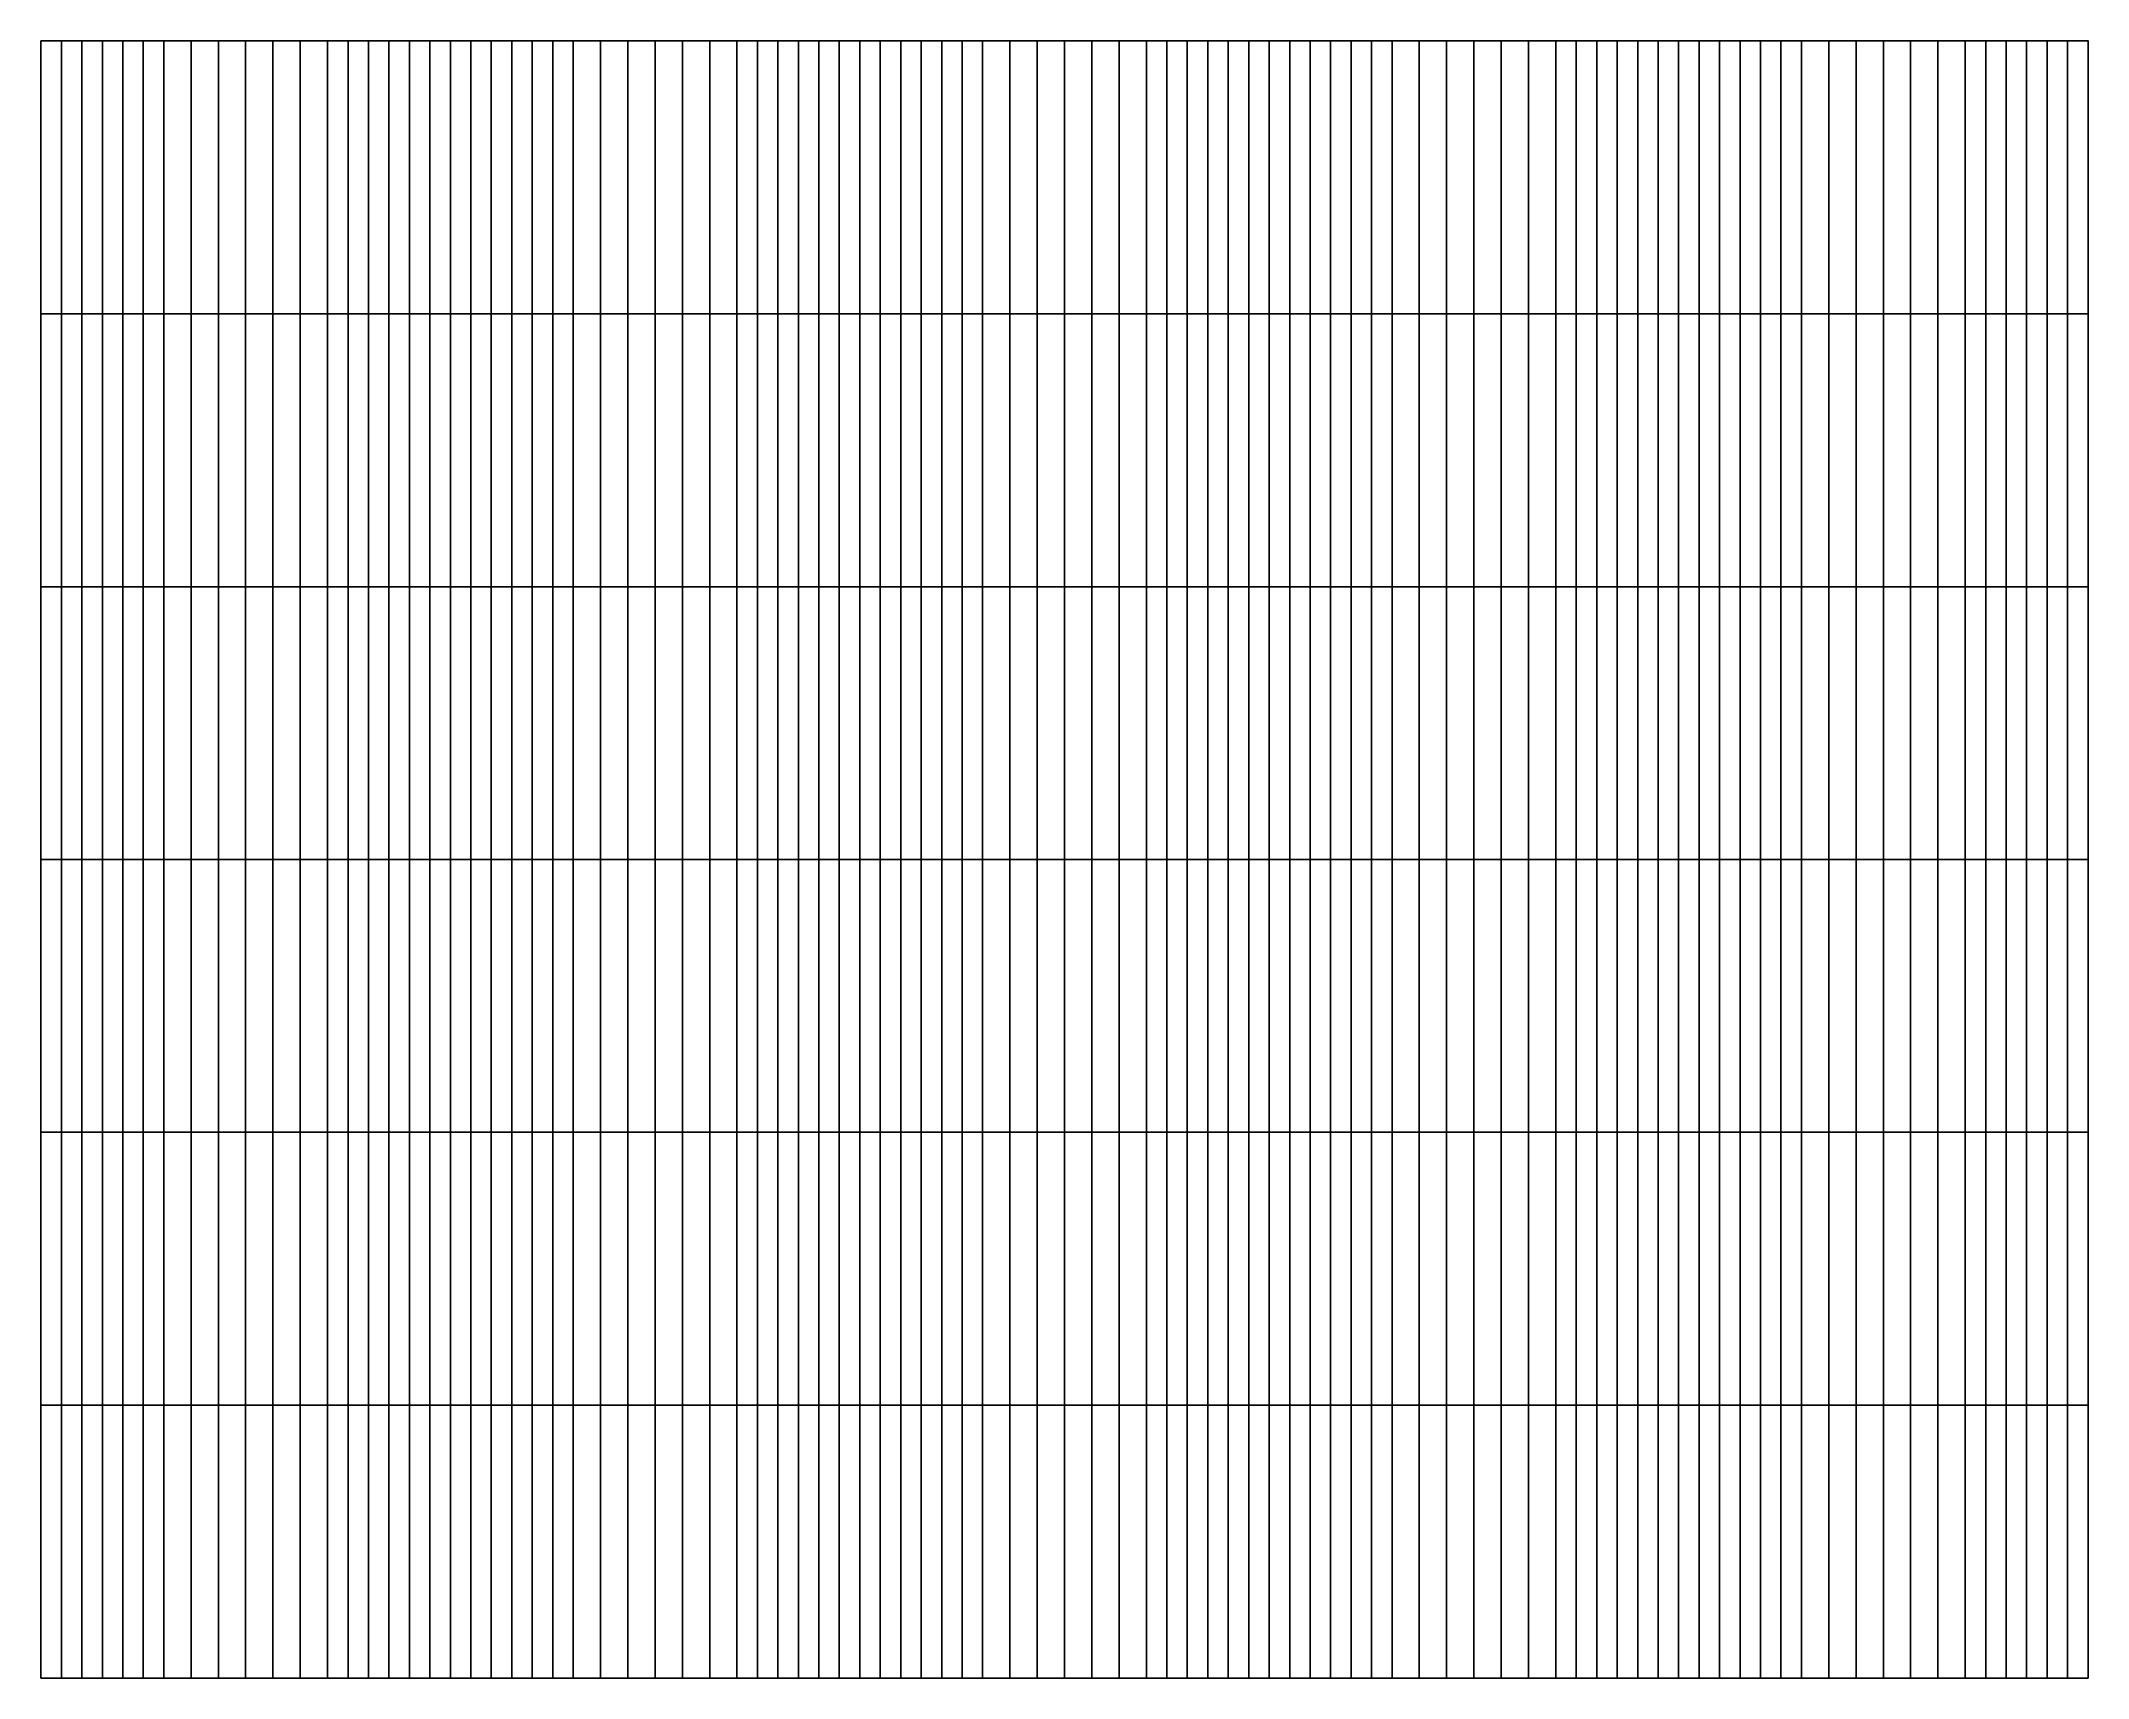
# Model space of a CAD drawing. Header units: inches. Extents: x 50.7 to 75.7, y 51 to 71.
import ezdxf

# ---------------------------------------------------------------- set-up
doc = ezdxf.new("R2010")
doc.units = ezdxf.units.IN
doc.header["$MEASUREMENT"] = 0
for name, color, linetype in [('Beam', 2, 'Continuous'), ('Col', 3, 'Continuous'), ('Dia', 5, 'Continuous'), ('plate', 1, 'Continuous')]:
    doc.layers.add(name, color=color, linetype=linetype)

msp = doc.modelspace()

# ---------------------------------------------------------------- linework, layer by layer
at = {"layer": 'Beam', "extrusion": (1, -6e-16, 4e-16)}
for p, q in [((50.68, 50.98, 12), (50.68, 70.98, 12)), ((75.68, 50.98, 12), (75.68, 70.98, 12))]:
    msp.add_line(p, q, dxfattribs=at)
at = {"layer": 'Beam', "extrusion": (1e-16, 1, 4e-16)}
for p, q in [((55.68, 70.98, 12), (55.68, 50.98, 12)), ((60.68, 70.98, 12), (60.68, 50.98, 12)), ((65.68, 70.98, 12), (65.68, 50.98, 12)), ((70.68, 70.98, 12), (70.68, 50.98, 12))]:
    msp.add_line(p, q, dxfattribs=at)
at = {"layer": 'Col', "extrusion": (4e-16, 1, 7e-16)}
for p, q in [((50.68, 70.98, 12), (50.68, 70.98, 6)), ((55.68, 70.98, 12), (55.68, 70.98, 6)), ((60.68, 70.98, 12), (60.68, 70.98, 6)), ((65.68, 70.98, 12), (65.68, 70.98, 6)), ((70.68, 70.98, 12), (70.68, 70.98, 6)), ((50.68, 50.98, 12), (50.68, 50.98, 6)), ((55.68, 50.98, 12), (55.68, 50.98, 6)), ((60.68, 50.98, 12), (60.68, 50.98, 6)), ((65.68, 50.98, 12), (65.68, 50.98, 6)), ((70.68, 50.98, 12), (70.68, 50.98, 6)), ((75.68, 50.98, 6), (75.68, 50.98, 12))]:
    msp.add_line(p, q, dxfattribs=at)
at = {"layer": 'Col', "extrusion": (1, -6e-16, 4e-16)}
msp.add_line((75.68, 70.98, 12), (75.68, 70.98, 6), dxfattribs=at)
at = {"layer": 'Dia', "extrusion": (4e-16, 1, 7e-16)}
msp.add_point((75.68, 70.98, 12), dxfattribs=at)
at = {"layer": 'Dia'}
for points in [[(50.68, 70.98, 12), (51.513, 70.98, 12), (51.706, 70.98, 12.169), (50.93, 70.98, 12.169)], [(50.93, 70.98, 12.169), (51.706, 70.98, 12.169), (51.867, 70.98, 12.337), (51.18, 70.98, 12.337)], [(51.18, 70.98, 12.337), (51.867, 70.98, 12.337), (52.013, 70.98, 12.506), (51.43, 70.98, 12.506)], [(51.43, 70.98, 12.506), (52.013, 70.98, 12.506), (52.159, 70.98, 12.675), (51.68, 70.98, 12.675)], [(51.513, 70.98, 12), (52.347, 70.98, 12), (52.451, 70.98, 12.169), (51.706, 70.98, 12.169)], [(51.68, 70.98, 12.675), (52.159, 70.98, 12.675), (52.321, 70.98, 12.843), (51.93, 70.98, 12.843)], [(51.706, 70.98, 12.169), (52.451, 70.98, 12.169), (52.53, 70.98, 12.337), (51.867, 70.98, 12.337)], [(51.867, 70.98, 12.337), (52.53, 70.98, 12.337), (52.597, 70.98, 12.506), (52.013, 70.98, 12.506)], [(51.93, 70.98, 12.843), (52.321, 70.98, 12.843), (52.513, 70.98, 13.012), (52.18, 70.98, 13.012)], [(52.013, 70.98, 12.506), (52.597, 70.98, 12.506), (52.664, 70.98, 12.675), (52.159, 70.98, 12.675)], [(52.159, 70.98, 12.675), (52.664, 70.98, 12.675), (52.743, 70.98, 12.843), (52.321, 70.98, 12.843)], [(52.321, 70.98, 12.843), (52.743, 70.98, 12.843), (52.847, 70.98, 13.012), (52.513, 70.98, 13.012)], [(52.347, 70.98, 12), (53.18, 70.98, 12), (53.18, 70.98, 12.169), (52.451, 70.98, 12.169)], [(52.451, 70.98, 12.169), (53.18, 70.98, 12.169), (53.18, 70.98, 12.337), (52.53, 70.98, 12.337)], [(52.53, 70.98, 12.337), (53.18, 70.98, 12.337), (53.18, 70.98, 12.506), (52.597, 70.98, 12.506)], [(52.597, 70.98, 12.506), (53.18, 70.98, 12.506), (53.18, 70.98, 12.675), (52.664, 70.98, 12.675)], [(52.664, 70.98, 12.675), (53.18, 70.98, 12.675), (53.18, 70.98, 12.843), (52.743, 70.98, 12.843)], [(52.743, 70.98, 12.843), (53.18, 70.98, 12.843), (53.18, 70.98, 13.012), (52.847, 70.98, 13.012)], [(53.18, 70.98, 12), (54.013, 70.98, 12), (53.909, 70.98, 12.169), (53.18, 70.98, 12.169)], [(53.18, 70.98, 12.169), (53.909, 70.98, 12.169), (53.83, 70.98, 12.337), (53.18, 70.98, 12.337)], [(53.18, 70.98, 12.337), (53.83, 70.98, 12.337), (53.763, 70.98, 12.506), (53.18, 70.98, 12.506)], [(53.18, 70.98, 12.506), (53.763, 70.98, 12.506), (53.696, 70.98, 12.675), (53.18, 70.98, 12.675)], [(53.18, 70.98, 12.675), (53.696, 70.98, 12.675), (53.617, 70.98, 12.843), (53.18, 70.98, 12.843)], [(53.18, 70.98, 12.843), (53.617, 70.98, 12.843), (53.513, 70.98, 13.012), (53.18, 70.98, 13.012)], [(53.617, 70.98, 12.843), (54.039, 70.98, 12.843), (53.847, 70.98, 13.012), (53.513, 70.98, 13.012)], [(53.696, 70.98, 12.675), (54.201, 70.98, 12.675), (54.039, 70.98, 12.843), (53.617, 70.98, 12.843)], [(53.763, 70.98, 12.506), (54.347, 70.98, 12.506), (54.201, 70.98, 12.675), (53.696, 70.98, 12.675)], [(53.83, 70.98, 12.337), (54.493, 70.98, 12.337), (54.347, 70.98, 12.506), (53.763, 70.98, 12.506)], [(53.909, 70.98, 12.169), (54.654, 70.98, 12.169), (54.493, 70.98, 12.337), (53.83, 70.98, 12.337)], [(54.039, 70.98, 12.843), (54.43, 70.98, 12.843), (54.18, 70.98, 13.012), (53.847, 70.98, 13.012)], [(54.013, 70.98, 12), (54.847, 70.98, 12), (54.654, 70.98, 12.169), (53.909, 70.98, 12.169)], [(54.201, 70.98, 12.675), (54.68, 70.98, 12.675), (54.43, 70.98, 12.843), (54.039, 70.98, 12.843)], [(54.347, 70.98, 12.506), (54.93, 70.98, 12.506), (54.68, 70.98, 12.675), (54.201, 70.98, 12.675)], [(54.493, 70.98, 12.337), (55.18, 70.98, 12.337), (54.93, 70.98, 12.506), (54.347, 70.98, 12.506)], [(54.654, 70.98, 12.169), (55.43, 70.98, 12.169), (55.18, 70.98, 12.337), (54.493, 70.98, 12.337)], [(54.847, 70.98, 12), (55.68, 70.98, 12), (55.43, 70.98, 12.169), (54.654, 70.98, 12.169)], [(55.68, 70.98, 12), (56.513, 70.98, 12), (56.706, 70.98, 12.169), (55.93, 70.98, 12.169)], [(55.93, 70.98, 12.169), (56.706, 70.98, 12.169), (56.867, 70.98, 12.337), (56.18, 70.98, 12.337)], [(56.18, 70.98, 12.337), (56.867, 70.98, 12.337), (57.013, 70.98, 12.506), (56.43, 70.98, 12.506)], [(56.43, 70.98, 12.506), (57.013, 70.98, 12.506), (57.159, 70.98, 12.675), (56.68, 70.98, 12.675)], [(56.513, 70.98, 12), (57.347, 70.98, 12), (57.451, 70.98, 12.169), (56.706, 70.98, 12.169)], [(56.68, 70.98, 12.675), (57.159, 70.98, 12.675), (57.321, 70.98, 12.843), (56.93, 70.98, 12.843)], [(56.706, 70.98, 12.169), (57.451, 70.98, 12.169), (57.53, 70.98, 12.337), (56.867, 70.98, 12.337)], [(56.867, 70.98, 12.337), (57.53, 70.98, 12.337), (57.597, 70.98, 12.506), (57.013, 70.98, 12.506)], [(56.93, 70.98, 12.843), (57.321, 70.98, 12.843), (57.513, 70.98, 13.012), (57.18, 70.98, 13.012)], [(57.013, 70.98, 12.506), (57.597, 70.98, 12.506), (57.664, 70.98, 12.675), (57.159, 70.98, 12.675)], [(57.159, 70.98, 12.675), (57.664, 70.98, 12.675), (57.743, 70.98, 12.843), (57.321, 70.98, 12.843)], [(57.321, 70.98, 12.843), (57.743, 70.98, 12.843), (57.847, 70.98, 13.012), (57.513, 70.98, 13.012)], [(57.347, 70.98, 12), (58.18, 70.98, 12), (58.18, 70.98, 12.169), (57.451, 70.98, 12.169)], [(57.451, 70.98, 12.169), (58.18, 70.98, 12.169), (58.18, 70.98, 12.337), (57.53, 70.98, 12.337)], [(57.53, 70.98, 12.337), (58.18, 70.98, 12.337), (58.18, 70.98, 12.506), (57.597, 70.98, 12.506)], [(57.597, 70.98, 12.506), (58.18, 70.98, 12.506), (58.18, 70.98, 12.675), (57.664, 70.98, 12.675)], [(57.664, 70.98, 12.675), (58.18, 70.98, 12.675), (58.18, 70.98, 12.843), (57.743, 70.98, 12.843)], [(57.743, 70.98, 12.843), (58.18, 70.98, 12.843), (58.18, 70.98, 13.012), (57.847, 70.98, 13.012)], [(58.18, 70.98, 12), (59.013, 70.98, 12), (58.909, 70.98, 12.169), (58.18, 70.98, 12.169)], [(58.18, 70.98, 12.169), (58.909, 70.98, 12.169), (58.83, 70.98, 12.337), (58.18, 70.98, 12.337)], [(58.18, 70.98, 12.337), (58.83, 70.98, 12.337), (58.763, 70.98, 12.506), (58.18, 70.98, 12.506)], [(58.18, 70.98, 12.506), (58.763, 70.98, 12.506), (58.696, 70.98, 12.675), (58.18, 70.98, 12.675)], [(58.18, 70.98, 12.675), (58.696, 70.98, 12.675), (58.617, 70.98, 12.843), (58.18, 70.98, 12.843)], [(58.18, 70.98, 12.843), (58.617, 70.98, 12.843), (58.513, 70.98, 13.012), (58.18, 70.98, 13.012)], [(58.617, 70.98, 12.843), (59.039, 70.98, 12.843), (58.847, 70.98, 13.012), (58.513, 70.98, 13.012)], [(58.696, 70.98, 12.675), (59.201, 70.98, 12.675), (59.039, 70.98, 12.843), (58.617, 70.98, 12.843)], [(58.763, 70.98, 12.506), (59.347, 70.98, 12.506), (59.201, 70.98, 12.675), (58.696, 70.98, 12.675)], [(58.83, 70.98, 12.337), (59.493, 70.98, 12.337), (59.347, 70.98, 12.506), (58.763, 70.98, 12.506)], [(58.909, 70.98, 12.169), (59.654, 70.98, 12.169), (59.493, 70.98, 12.337), (58.83, 70.98, 12.337)], [(59.039, 70.98, 12.843), (59.43, 70.98, 12.843), (59.18, 70.98, 13.012), (58.847, 70.98, 13.012)], [(59.013, 70.98, 12), (59.847, 70.98, 12), (59.654, 70.98, 12.169), (58.909, 70.98, 12.169)], [(59.201, 70.98, 12.675), (59.68, 70.98, 12.675), (59.43, 70.98, 12.843), (59.039, 70.98, 12.843)], [(59.347, 70.98, 12.506), (59.93, 70.98, 12.506), (59.68, 70.98, 12.675), (59.201, 70.98, 12.675)], [(59.493, 70.98, 12.337), (60.18, 70.98, 12.337), (59.93, 70.98, 12.506), (59.347, 70.98, 12.506)], [(59.654, 70.98, 12.169), (60.43, 70.98, 12.169), (60.18, 70.98, 12.337), (59.493, 70.98, 12.337)], [(59.847, 70.98, 12), (60.68, 70.98, 12), (60.43, 70.98, 12.169), (59.654, 70.98, 12.169)], [(60.68, 70.98, 12), (61.513, 70.98, 12), (61.706, 70.98, 12.169), (60.93, 70.98, 12.169)], [(60.93, 70.98, 12.169), (61.706, 70.98, 12.169), (61.867, 70.98, 12.337), (61.18, 70.98, 12.337)], [(61.18, 70.98, 12.337), (61.867, 70.98, 12.337), (62.013, 70.98, 12.506), (61.43, 70.98, 12.506)], [(61.43, 70.98, 12.506), (62.013, 70.98, 12.506), (62.159, 70.98, 12.675), (61.68, 70.98, 12.675)], [(61.513, 70.98, 12), (62.347, 70.98, 12), (62.451, 70.98, 12.169), (61.706, 70.98, 12.169)], [(61.68, 70.98, 12.675), (62.159, 70.98, 12.675), (62.321, 70.98, 12.843), (61.93, 70.98, 12.843)], [(61.706, 70.98, 12.169), (62.451, 70.98, 12.169), (62.53, 70.98, 12.337), (61.867, 70.98, 12.337)], [(61.867, 70.98, 12.337), (62.53, 70.98, 12.337), (62.597, 70.98, 12.506), (62.013, 70.98, 12.506)], [(61.93, 70.98, 12.843), (62.321, 70.98, 12.843), (62.513, 70.98, 13.012), (62.18, 70.98, 13.012)], [(62.013, 70.98, 12.506), (62.597, 70.98, 12.506), (62.664, 70.98, 12.675), (62.159, 70.98, 12.675)], [(62.159, 70.98, 12.675), (62.664, 70.98, 12.675), (62.743, 70.98, 12.843), (62.321, 70.98, 12.843)], [(62.321, 70.98, 12.843), (62.743, 70.98, 12.843), (62.847, 70.98, 13.012), (62.513, 70.98, 13.012)], [(62.347, 70.98, 12), (63.18, 70.98, 12), (63.18, 70.98, 12.169), (62.451, 70.98, 12.169)], [(62.451, 70.98, 12.169), (63.18, 70.98, 12.169), (63.18, 70.98, 12.337), (62.53, 70.98, 12.337)], [(62.53, 70.98, 12.337), (63.18, 70.98, 12.337), (63.18, 70.98, 12.506), (62.597, 70.98, 12.506)], [(62.597, 70.98, 12.506), (63.18, 70.98, 12.506), (63.18, 70.98, 12.675), (62.664, 70.98, 12.675)], [(62.664, 70.98, 12.675), (63.18, 70.98, 12.675), (63.18, 70.98, 12.843), (62.743, 70.98, 12.843)], [(62.743, 70.98, 12.843), (63.18, 70.98, 12.843), (63.18, 70.98, 13.012), (62.847, 70.98, 13.012)], [(63.18, 70.98, 12), (64.013, 70.98, 12), (63.909, 70.98, 12.169), (63.18, 70.98, 12.169)], [(63.18, 70.98, 12.169), (63.909, 70.98, 12.169), (63.83, 70.98, 12.337), (63.18, 70.98, 12.337)], [(63.18, 70.98, 12.337), (63.83, 70.98, 12.337), (63.763, 70.98, 12.506), (63.18, 70.98, 12.506)], [(63.18, 70.98, 12.506), (63.763, 70.98, 12.506), (63.696, 70.98, 12.675), (63.18, 70.98, 12.675)], [(63.18, 70.98, 12.675), (63.696, 70.98, 12.675), (63.617, 70.98, 12.843), (63.18, 70.98, 12.843)], [(63.18, 70.98, 12.843), (63.617, 70.98, 12.843), (63.513, 70.98, 13.012), (63.18, 70.98, 13.012)], [(63.617, 70.98, 12.843), (64.039, 70.98, 12.843), (63.847, 70.98, 13.012), (63.513, 70.98, 13.012)], [(63.696, 70.98, 12.675), (64.201, 70.98, 12.675), (64.039, 70.98, 12.843), (63.617, 70.98, 12.843)], [(63.763, 70.98, 12.506), (64.347, 70.98, 12.506), (64.201, 70.98, 12.675), (63.696, 70.98, 12.675)], [(63.83, 70.98, 12.337), (64.493, 70.98, 12.337), (64.347, 70.98, 12.506), (63.763, 70.98, 12.506)], [(63.909, 70.98, 12.169), (64.654, 70.98, 12.169), (64.493, 70.98, 12.337), (63.83, 70.98, 12.337)], [(64.039, 70.98, 12.843), (64.43, 70.98, 12.843), (64.18, 70.98, 13.012), (63.847, 70.98, 13.012)], [(64.013, 70.98, 12), (64.847, 70.98, 12), (64.654, 70.98, 12.169), (63.909, 70.98, 12.169)], [(64.201, 70.98, 12.675), (64.68, 70.98, 12.675), (64.43, 70.98, 12.843), (64.039, 70.98, 12.843)], [(64.347, 70.98, 12.506), (64.93, 70.98, 12.506), (64.68, 70.98, 12.675), (64.201, 70.98, 12.675)], [(64.493, 70.98, 12.337), (65.18, 70.98, 12.337), (64.93, 70.98, 12.506), (64.347, 70.98, 12.506)], [(64.654, 70.98, 12.169), (65.43, 70.98, 12.169), (65.18, 70.98, 12.337), (64.493, 70.98, 12.337)], [(64.847, 70.98, 12), (65.68, 70.98, 12), (65.43, 70.98, 12.169), (64.654, 70.98, 12.169)], [(65.68, 70.98, 12), (66.513, 70.98, 12), (66.706, 70.98, 12.169), (65.93, 70.98, 12.169)], [(65.93, 70.98, 12.169), (66.706, 70.98, 12.169), (66.867, 70.98, 12.337), (66.18, 70.98, 12.337)], [(66.18, 70.98, 12.337), (66.867, 70.98, 12.337), (67.013, 70.98, 12.506), (66.43, 70.98, 12.506)], [(66.43, 70.98, 12.506), (67.013, 70.98, 12.506), (67.159, 70.98, 12.675), (66.68, 70.98, 12.675)], [(66.513, 70.98, 12), (67.347, 70.98, 12), (67.451, 70.98, 12.169), (66.706, 70.98, 12.169)], [(66.68, 70.98, 12.675), (67.159, 70.98, 12.675), (67.321, 70.98, 12.843), (66.93, 70.98, 12.843)], [(66.706, 70.98, 12.169), (67.451, 70.98, 12.169), (67.53, 70.98, 12.337), (66.867, 70.98, 12.337)], [(66.867, 70.98, 12.337), (67.53, 70.98, 12.337), (67.597, 70.98, 12.506), (67.013, 70.98, 12.506)], [(66.93, 70.98, 12.843), (67.321, 70.98, 12.843), (67.513, 70.98, 13.012), (67.18, 70.98, 13.012)], [(67.013, 70.98, 12.506), (67.597, 70.98, 12.506), (67.664, 70.98, 12.675), (67.159, 70.98, 12.675)], [(67.159, 70.98, 12.675), (67.664, 70.98, 12.675), (67.743, 70.98, 12.843), (67.321, 70.98, 12.843)], [(67.321, 70.98, 12.843), (67.743, 70.98, 12.843), (67.847, 70.98, 13.012), (67.513, 70.98, 13.012)], [(67.347, 70.98, 12), (68.18, 70.98, 12), (68.18, 70.98, 12.169), (67.451, 70.98, 12.169)], [(67.451, 70.98, 12.169), (68.18, 70.98, 12.169), (68.18, 70.98, 12.337), (67.53, 70.98, 12.337)], [(67.53, 70.98, 12.337), (68.18, 70.98, 12.337), (68.18, 70.98, 12.506), (67.597, 70.98, 12.506)], [(67.597, 70.98, 12.506), (68.18, 70.98, 12.506), (68.18, 70.98, 12.675), (67.664, 70.98, 12.675)], [(67.664, 70.98, 12.675), (68.18, 70.98, 12.675), (68.18, 70.98, 12.843), (67.743, 70.98, 12.843)], [(67.743, 70.98, 12.843), (68.18, 70.98, 12.843), (68.18, 70.98, 13.012), (67.847, 70.98, 13.012)], [(68.18, 70.98, 12), (69.013, 70.98, 12), (68.909, 70.98, 12.169), (68.18, 70.98, 12.169)], [(68.18, 70.98, 12.169), (68.909, 70.98, 12.169), (68.83, 70.98, 12.337), (68.18, 70.98, 12.337)], [(68.18, 70.98, 12.337), (68.83, 70.98, 12.337), (68.763, 70.98, 12.506), (68.18, 70.98, 12.506)], [(68.18, 70.98, 12.506), (68.763, 70.98, 12.506), (68.696, 70.98, 12.675), (68.18, 70.98, 12.675)], [(68.18, 70.98, 12.675), (68.696, 70.98, 12.675), (68.617, 70.98, 12.843), (68.18, 70.98, 12.843)], [(68.18, 70.98, 12.843), (68.617, 70.98, 12.843), (68.513, 70.98, 13.012), (68.18, 70.98, 13.012)], [(68.617, 70.98, 12.843), (69.039, 70.98, 12.843), (68.847, 70.98, 13.012), (68.513, 70.98, 13.012)], [(68.696, 70.98, 12.675), (69.201, 70.98, 12.675), (69.039, 70.98, 12.843), (68.617, 70.98, 12.843)], [(68.763, 70.98, 12.506), (69.347, 70.98, 12.506), (69.201, 70.98, 12.675), (68.696, 70.98, 12.675)], [(68.83, 70.98, 12.337), (69.493, 70.98, 12.337), (69.347, 70.98, 12.506), (68.763, 70.98, 12.506)], [(68.909, 70.98, 12.169), (69.654, 70.98, 12.169), (69.493, 70.98, 12.337), (68.83, 70.98, 12.337)], [(69.039, 70.98, 12.843), (69.43, 70.98, 12.843), (69.18, 70.98, 13.012), (68.847, 70.98, 13.012)], [(69.013, 70.98, 12), (69.847, 70.98, 12), (69.654, 70.98, 12.169), (68.909, 70.98, 12.169)], [(69.201, 70.98, 12.675), (69.68, 70.98, 12.675), (69.43, 70.98, 12.843), (69.039, 70.98, 12.843)], [(69.347, 70.98, 12.506), (69.93, 70.98, 12.506), (69.68, 70.98, 12.675), (69.201, 70.98, 12.675)], [(69.493, 70.98, 12.337), (70.18, 70.98, 12.337), (69.93, 70.98, 12.506), (69.347, 70.98, 12.506)], [(69.654, 70.98, 12.169), (70.43, 70.98, 12.169), (70.18, 70.98, 12.337), (69.493, 70.98, 12.337)], [(69.847, 70.98, 12), (70.68, 70.98, 12), (70.43, 70.98, 12.169), (69.654, 70.98, 12.169)], [(70.68, 70.98, 12), (71.513, 70.98, 12), (71.706, 70.98, 12.169), (70.93, 70.98, 12.169)], [(70.93, 70.98, 12.169), (71.706, 70.98, 12.169), (71.867, 70.98, 12.337), (71.18, 70.98, 12.337)], [(71.18, 70.98, 12.337), (71.867, 70.98, 12.337), (72.013, 70.98, 12.506), (71.43, 70.98, 12.506)], [(71.43, 70.98, 12.506), (72.013, 70.98, 12.506), (72.159, 70.98, 12.675), (71.68, 70.98, 12.675)], [(71.513, 70.98, 12), (72.347, 70.98, 12), (72.451, 70.98, 12.169), (71.706, 70.98, 12.169)], [(71.68, 70.98, 12.675), (72.159, 70.98, 12.675), (72.321, 70.98, 12.843), (71.93, 70.98, 12.843)], [(71.706, 70.98, 12.169), (72.451, 70.98, 12.169), (72.53, 70.98, 12.337), (71.867, 70.98, 12.337)], [(71.867, 70.98, 12.337), (72.53, 70.98, 12.337), (72.597, 70.98, 12.506), (72.013, 70.98, 12.506)], [(71.93, 70.98, 12.843), (72.321, 70.98, 12.843), (72.513, 70.98, 13.012), (72.18, 70.98, 13.012)], [(72.013, 70.98, 12.506), (72.597, 70.98, 12.506), (72.664, 70.98, 12.675), (72.159, 70.98, 12.675)], [(72.159, 70.98, 12.675), (72.664, 70.98, 12.675), (72.743, 70.98, 12.843), (72.321, 70.98, 12.843)], [(72.321, 70.98, 12.843), (72.743, 70.98, 12.843), (72.847, 70.98, 13.012), (72.513, 70.98, 13.012)], [(72.347, 70.98, 12), (73.18, 70.98, 12), (73.18, 70.98, 12.169), (72.451, 70.98, 12.169)], [(72.451, 70.98, 12.169), (73.18, 70.98, 12.169), (73.18, 70.98, 12.337), (72.53, 70.98, 12.337)], [(72.53, 70.98, 12.337), (73.18, 70.98, 12.337), (73.18, 70.98, 12.506), (72.597, 70.98, 12.506)], [(72.597, 70.98, 12.506), (73.18, 70.98, 12.506), (73.18, 70.98, 12.675), (72.664, 70.98, 12.675)], [(72.664, 70.98, 12.675), (73.18, 70.98, 12.675), (73.18, 70.98, 12.843), (72.743, 70.98, 12.843)], [(72.743, 70.98, 12.843), (73.18, 70.98, 12.843), (73.18, 70.98, 13.012), (72.847, 70.98, 13.012)], [(73.18, 70.98, 12), (74.013, 70.98, 12), (73.909, 70.98, 12.169), (73.18, 70.98, 12.169)], [(73.18, 70.98, 12.169), (73.909, 70.98, 12.169), (73.83, 70.98, 12.337), (73.18, 70.98, 12.337)], [(73.18, 70.98, 12.337), (73.83, 70.98, 12.337), (73.763, 70.98, 12.506), (73.18, 70.98, 12.506)], [(73.18, 70.98, 12.506), (73.763, 70.98, 12.506), (73.696, 70.98, 12.675), (73.18, 70.98, 12.675)], [(73.18, 70.98, 12.675), (73.696, 70.98, 12.675), (73.617, 70.98, 12.843), (73.18, 70.98, 12.843)], [(73.18, 70.98, 12.843), (73.617, 70.98, 12.843), (73.513, 70.98, 13.012), (73.18, 70.98, 13.012)], [(73.617, 70.98, 12.843), (74.039, 70.98, 12.843), (73.847, 70.98, 13.012), (73.513, 70.98, 13.012)], [(73.696, 70.98, 12.675), (74.201, 70.98, 12.675), (74.039, 70.98, 12.843), (73.617, 70.98, 12.843)], [(73.763, 70.98, 12.506), (74.347, 70.98, 12.506), (74.201, 70.98, 12.675), (73.696, 70.98, 12.675)], [(73.83, 70.98, 12.337), (74.493, 70.98, 12.337), (74.347, 70.98, 12.506), (73.763, 70.98, 12.506)], [(73.909, 70.98, 12.169), (74.654, 70.98, 12.169), (74.493, 70.98, 12.337), (73.83, 70.98, 12.337)], [(74.039, 70.98, 12.843), (74.43, 70.98, 12.843), (74.18, 70.98, 13.012), (73.847, 70.98, 13.012)], [(74.013, 70.98, 12), (74.847, 70.98, 12), (74.654, 70.98, 12.169), (73.909, 70.98, 12.169)], [(74.201, 70.98, 12.675), (74.68, 70.98, 12.675), (74.43, 70.98, 12.843), (74.039, 70.98, 12.843)], [(74.347, 70.98, 12.506), (74.93, 70.98, 12.506), (74.68, 70.98, 12.675), (74.201, 70.98, 12.675)], [(74.493, 70.98, 12.337), (75.18, 70.98, 12.337), (74.93, 70.98, 12.506), (74.347, 70.98, 12.506)], [(74.654, 70.98, 12.169), (75.43, 70.98, 12.169), (75.18, 70.98, 12.337), (74.493, 70.98, 12.337)], [(74.847, 70.98, 12), (75.68, 70.98, 12), (75.43, 70.98, 12.169), (74.654, 70.98, 12.169)], [(50.68, 50.98, 12), (51.513, 50.98, 12), (51.706, 50.98, 12.169), (50.93, 50.98, 12.169)], [(50.93, 50.98, 12.169), (51.706, 50.98, 12.169), (51.867, 50.98, 12.337), (51.18, 50.98, 12.337)], [(51.18, 50.98, 12.337), (51.867, 50.98, 12.337), (52.013, 50.98, 12.506), (51.43, 50.98, 12.506)], [(51.43, 50.98, 12.506), (52.013, 50.98, 12.506), (52.159, 50.98, 12.675), (51.68, 50.98, 12.675)], [(51.513, 50.98, 12), (52.347, 50.98, 12), (52.451, 50.98, 12.169), (51.706, 50.98, 12.169)], [(51.68, 50.98, 12.675), (52.159, 50.98, 12.675), (52.321, 50.98, 12.843), (51.93, 50.98, 12.843)], [(51.706, 50.98, 12.169), (52.451, 50.98, 12.169), (52.53, 50.98, 12.337), (51.867, 50.98, 12.337)], [(51.867, 50.98, 12.337), (52.53, 50.98, 12.337), (52.597, 50.98, 12.506), (52.013, 50.98, 12.506)], [(51.93, 50.98, 12.843), (52.321, 50.98, 12.843), (52.513, 50.98, 13.012), (52.18, 50.98, 13.012)], [(52.013, 50.98, 12.506), (52.597, 50.98, 12.506), (52.664, 50.98, 12.675), (52.159, 50.98, 12.675)], [(52.159, 50.98, 12.675), (52.664, 50.98, 12.675), (52.743, 50.98, 12.843), (52.321, 50.98, 12.843)], [(52.321, 50.98, 12.843), (52.743, 50.98, 12.843), (52.847, 50.98, 13.012), (52.513, 50.98, 13.012)], [(52.347, 50.98, 12), (53.18, 50.98, 12), (53.18, 50.98, 12.169), (52.451, 50.98, 12.169)], [(52.451, 50.98, 12.169), (53.18, 50.98, 12.169), (53.18, 50.98, 12.337), (52.53, 50.98, 12.337)], [(52.53, 50.98, 12.337), (53.18, 50.98, 12.337), (53.18, 50.98, 12.506), (52.597, 50.98, 12.506)], [(52.597, 50.98, 12.506), (53.18, 50.98, 12.506), (53.18, 50.98, 12.675), (52.664, 50.98, 12.675)], [(52.664, 50.98, 12.675), (53.18, 50.98, 12.675), (53.18, 50.98, 12.843), (52.743, 50.98, 12.843)], [(52.743, 50.98, 12.843), (53.18, 50.98, 12.843), (53.18, 50.98, 13.012), (52.847, 50.98, 13.012)], [(53.18, 50.98, 12), (54.013, 50.98, 12), (53.909, 50.98, 12.169), (53.18, 50.98, 12.169)], [(53.18, 50.98, 12.169), (53.909, 50.98, 12.169), (53.83, 50.98, 12.337), (53.18, 50.98, 12.337)], [(53.18, 50.98, 12.337), (53.83, 50.98, 12.337), (53.763, 50.98, 12.506), (53.18, 50.98, 12.506)], [(53.18, 50.98, 12.506), (53.763, 50.98, 12.506), (53.696, 50.98, 12.675), (53.18, 50.98, 12.675)], [(53.18, 50.98, 12.675), (53.696, 50.98, 12.675), (53.617, 50.98, 12.843), (53.18, 50.98, 12.843)], [(53.18, 50.98, 12.843), (53.617, 50.98, 12.843), (53.513, 50.98, 13.012), (53.18, 50.98, 13.012)], [(53.617, 50.98, 12.843), (54.039, 50.98, 12.843), (53.847, 50.98, 13.012), (53.513, 50.98, 13.012)], [(53.696, 50.98, 12.675), (54.201, 50.98, 12.675), (54.039, 50.98, 12.843), (53.617, 50.98, 12.843)], [(53.763, 50.98, 12.506), (54.347, 50.98, 12.506), (54.201, 50.98, 12.675), (53.696, 50.98, 12.675)], [(53.83, 50.98, 12.337), (54.493, 50.98, 12.337), (54.347, 50.98, 12.506), (53.763, 50.98, 12.506)], [(53.909, 50.98, 12.169), (54.654, 50.98, 12.169), (54.493, 50.98, 12.337), (53.83, 50.98, 12.337)], [(54.039, 50.98, 12.843), (54.43, 50.98, 12.843), (54.18, 50.98, 13.012), (53.847, 50.98, 13.012)], [(54.013, 50.98, 12), (54.847, 50.98, 12), (54.654, 50.98, 12.169), (53.909, 50.98, 12.169)], [(54.201, 50.98, 12.675), (54.68, 50.98, 12.675), (54.43, 50.98, 12.843), (54.039, 50.98, 12.843)], [(54.347, 50.98, 12.506), (54.93, 50.98, 12.506), (54.68, 50.98, 12.675), (54.201, 50.98, 12.675)], [(54.493, 50.98, 12.337), (55.18, 50.98, 12.337), (54.93, 50.98, 12.506), (54.347, 50.98, 12.506)], [(54.654, 50.98, 12.169), (55.43, 50.98, 12.169), (55.18, 50.98, 12.337), (54.493, 50.98, 12.337)], [(54.847, 50.98, 12), (55.68, 50.98, 12), (55.43, 50.98, 12.169), (54.654, 50.98, 12.169)], [(55.68, 50.98, 12), (56.513, 50.98, 12), (56.706, 50.98, 12.169), (55.93, 50.98, 12.169)], [(55.93, 50.98, 12.169), (56.706, 50.98, 12.169), (56.867, 50.98, 12.337), (56.18, 50.98, 12.337)], [(56.18, 50.98, 12.337), (56.867, 50.98, 12.337), (57.013, 50.98, 12.506), (56.43, 50.98, 12.506)], [(56.43, 50.98, 12.506), (57.013, 50.98, 12.506), (57.159, 50.98, 12.675), (56.68, 50.98, 12.675)], [(56.513, 50.98, 12), (57.347, 50.98, 12), (57.451, 50.98, 12.169), (56.706, 50.98, 12.169)], [(56.68, 50.98, 12.675), (57.159, 50.98, 12.675), (57.321, 50.98, 12.843), (56.93, 50.98, 12.843)], [(56.706, 50.98, 12.169), (57.451, 50.98, 12.169), (57.53, 50.98, 12.337), (56.867, 50.98, 12.337)], [(56.867, 50.98, 12.337), (57.53, 50.98, 12.337), (57.597, 50.98, 12.506), (57.013, 50.98, 12.506)], [(56.93, 50.98, 12.843), (57.321, 50.98, 12.843), (57.513, 50.98, 13.012), (57.18, 50.98, 13.012)], [(57.013, 50.98, 12.506), (57.597, 50.98, 12.506), (57.664, 50.98, 12.675), (57.159, 50.98, 12.675)], [(57.159, 50.98, 12.675), (57.664, 50.98, 12.675), (57.743, 50.98, 12.843), (57.321, 50.98, 12.843)], [(57.321, 50.98, 12.843), (57.743, 50.98, 12.843), (57.847, 50.98, 13.012), (57.513, 50.98, 13.012)], [(57.347, 50.98, 12), (58.18, 50.98, 12), (58.18, 50.98, 12.169), (57.451, 50.98, 12.169)], [(57.451, 50.98, 12.169), (58.18, 50.98, 12.169), (58.18, 50.98, 12.337), (57.53, 50.98, 12.337)], [(57.53, 50.98, 12.337), (58.18, 50.98, 12.337), (58.18, 50.98, 12.506), (57.597, 50.98, 12.506)], [(57.597, 50.98, 12.506), (58.18, 50.98, 12.506), (58.18, 50.98, 12.675), (57.664, 50.98, 12.675)], [(57.664, 50.98, 12.675), (58.18, 50.98, 12.675), (58.18, 50.98, 12.843), (57.743, 50.98, 12.843)], [(57.743, 50.98, 12.843), (58.18, 50.98, 12.843), (58.18, 50.98, 13.012), (57.847, 50.98, 13.012)], [(58.18, 50.98, 12), (59.013, 50.98, 12), (58.909, 50.98, 12.169), (58.18, 50.98, 12.169)], [(58.18, 50.98, 12.169), (58.909, 50.98, 12.169), (58.83, 50.98, 12.337), (58.18, 50.98, 12.337)], [(58.18, 50.98, 12.337), (58.83, 50.98, 12.337), (58.763, 50.98, 12.506), (58.18, 50.98, 12.506)], [(58.18, 50.98, 12.506), (58.763, 50.98, 12.506), (58.696, 50.98, 12.675), (58.18, 50.98, 12.675)], [(58.18, 50.98, 12.675), (58.696, 50.98, 12.675), (58.617, 50.98, 12.843), (58.18, 50.98, 12.843)], [(58.18, 50.98, 12.843), (58.617, 50.98, 12.843), (58.513, 50.98, 13.012), (58.18, 50.98, 13.012)], [(58.617, 50.98, 12.843), (59.039, 50.98, 12.843), (58.847, 50.98, 13.012), (58.513, 50.98, 13.012)], [(58.696, 50.98, 12.675), (59.201, 50.98, 12.675), (59.039, 50.98, 12.843), (58.617, 50.98, 12.843)], [(58.763, 50.98, 12.506), (59.347, 50.98, 12.506), (59.201, 50.98, 12.675), (58.696, 50.98, 12.675)], [(58.83, 50.98, 12.337), (59.493, 50.98, 12.337), (59.347, 50.98, 12.506), (58.763, 50.98, 12.506)], [(58.909, 50.98, 12.169), (59.654, 50.98, 12.169), (59.493, 50.98, 12.337), (58.83, 50.98, 12.337)], [(59.039, 50.98, 12.843), (59.43, 50.98, 12.843), (59.18, 50.98, 13.012), (58.847, 50.98, 13.012)], [(59.013, 50.98, 12), (59.847, 50.98, 12), (59.654, 50.98, 12.169), (58.909, 50.98, 12.169)], [(59.201, 50.98, 12.675), (59.68, 50.98, 12.675), (59.43, 50.98, 12.843), (59.039, 50.98, 12.843)], [(59.347, 50.98, 12.506), (59.93, 50.98, 12.506), (59.68, 50.98, 12.675), (59.201, 50.98, 12.675)], [(59.493, 50.98, 12.337), (60.18, 50.98, 12.337), (59.93, 50.98, 12.506), (59.347, 50.98, 12.506)], [(59.654, 50.98, 12.169), (60.43, 50.98, 12.169), (60.18, 50.98, 12.337), (59.493, 50.98, 12.337)], [(59.847, 50.98, 12), (60.68, 50.98, 12), (60.43, 50.98, 12.169), (59.654, 50.98, 12.169)], [(60.68, 50.98, 12), (61.513, 50.98, 12), (61.706, 50.98, 12.169), (60.93, 50.98, 12.169)], [(60.93, 50.98, 12.169), (61.706, 50.98, 12.169), (61.867, 50.98, 12.337), (61.18, 50.98, 12.337)], [(61.18, 50.98, 12.337), (61.867, 50.98, 12.337), (62.013, 50.98, 12.506), (61.43, 50.98, 12.506)], [(61.43, 50.98, 12.506), (62.013, 50.98, 12.506), (62.159, 50.98, 12.675), (61.68, 50.98, 12.675)], [(61.513, 50.98, 12), (62.347, 50.98, 12), (62.451, 50.98, 12.169), (61.706, 50.98, 12.169)], [(61.68, 50.98, 12.675), (62.159, 50.98, 12.675), (62.321, 50.98, 12.843), (61.93, 50.98, 12.843)], [(61.706, 50.98, 12.169), (62.451, 50.98, 12.169), (62.53, 50.98, 12.337), (61.867, 50.98, 12.337)], [(61.867, 50.98, 12.337), (62.53, 50.98, 12.337), (62.597, 50.98, 12.506), (62.013, 50.98, 12.506)], [(61.93, 50.98, 12.843), (62.321, 50.98, 12.843), (62.513, 50.98, 13.012), (62.18, 50.98, 13.012)], [(62.013, 50.98, 12.506), (62.597, 50.98, 12.506), (62.664, 50.98, 12.675), (62.159, 50.98, 12.675)], [(62.159, 50.98, 12.675), (62.664, 50.98, 12.675), (62.743, 50.98, 12.843), (62.321, 50.98, 12.843)], [(62.321, 50.98, 12.843), (62.743, 50.98, 12.843), (62.847, 50.98, 13.012), (62.513, 50.98, 13.012)], [(62.347, 50.98, 12), (63.18, 50.98, 12), (63.18, 50.98, 12.169), (62.451, 50.98, 12.169)], [(62.451, 50.98, 12.169), (63.18, 50.98, 12.169), (63.18, 50.98, 12.337), (62.53, 50.98, 12.337)], [(62.53, 50.98, 12.337), (63.18, 50.98, 12.337), (63.18, 50.98, 12.506), (62.597, 50.98, 12.506)], [(62.597, 50.98, 12.506), (63.18, 50.98, 12.506), (63.18, 50.98, 12.675), (62.664, 50.98, 12.675)], [(62.664, 50.98, 12.675), (63.18, 50.98, 12.675), (63.18, 50.98, 12.843), (62.743, 50.98, 12.843)], [(62.743, 50.98, 12.843), (63.18, 50.98, 12.843), (63.18, 50.98, 13.012), (62.847, 50.98, 13.012)], [(63.18, 50.98, 12), (64.013, 50.98, 12), (63.909, 50.98, 12.169), (63.18, 50.98, 12.169)], [(63.18, 50.98, 12.169), (63.909, 50.98, 12.169), (63.83, 50.98, 12.337), (63.18, 50.98, 12.337)], [(63.18, 50.98, 12.337), (63.83, 50.98, 12.337), (63.763, 50.98, 12.506), (63.18, 50.98, 12.506)], [(63.18, 50.98, 12.506), (63.763, 50.98, 12.506), (63.696, 50.98, 12.675), (63.18, 50.98, 12.675)], [(63.18, 50.98, 12.675), (63.696, 50.98, 12.675), (63.617, 50.98, 12.843), (63.18, 50.98, 12.843)], [(63.18, 50.98, 12.843), (63.617, 50.98, 12.843), (63.513, 50.98, 13.012), (63.18, 50.98, 13.012)], [(63.617, 50.98, 12.843), (64.039, 50.98, 12.843), (63.847, 50.98, 13.012), (63.513, 50.98, 13.012)], [(63.696, 50.98, 12.675), (64.201, 50.98, 12.675), (64.039, 50.98, 12.843), (63.617, 50.98, 12.843)], [(63.763, 50.98, 12.506), (64.347, 50.98, 12.506), (64.201, 50.98, 12.675), (63.696, 50.98, 12.675)], [(63.83, 50.98, 12.337), (64.493, 50.98, 12.337), (64.347, 50.98, 12.506), (63.763, 50.98, 12.506)], [(63.909, 50.98, 12.169), (64.654, 50.98, 12.169), (64.493, 50.98, 12.337), (63.83, 50.98, 12.337)], [(64.039, 50.98, 12.843), (64.43, 50.98, 12.843), (64.18, 50.98, 13.012), (63.847, 50.98, 13.012)], [(64.013, 50.98, 12), (64.847, 50.98, 12), (64.654, 50.98, 12.169), (63.909, 50.98, 12.169)], [(64.201, 50.98, 12.675), (64.68, 50.98, 12.675), (64.43, 50.98, 12.843), (64.039, 50.98, 12.843)], [(64.347, 50.98, 12.506), (64.93, 50.98, 12.506), (64.68, 50.98, 12.675), (64.201, 50.98, 12.675)], [(64.493, 50.98, 12.337), (65.18, 50.98, 12.337), (64.93, 50.98, 12.506), (64.347, 50.98, 12.506)], [(64.654, 50.98, 12.169), (65.43, 50.98, 12.169), (65.18, 50.98, 12.337), (64.493, 50.98, 12.337)], [(64.847, 50.98, 12), (65.68, 50.98, 12), (65.43, 50.98, 12.169), (64.654, 50.98, 12.169)], [(65.68, 50.98, 12), (66.513, 50.98, 12), (66.706, 50.98, 12.169), (65.93, 50.98, 12.169)], [(65.93, 50.98, 12.169), (66.706, 50.98, 12.169), (66.867, 50.98, 12.337), (66.18, 50.98, 12.337)], [(66.18, 50.98, 12.337), (66.867, 50.98, 12.337), (67.013, 50.98, 12.506), (66.43, 50.98, 12.506)], [(66.43, 50.98, 12.506), (67.013, 50.98, 12.506), (67.159, 50.98, 12.675), (66.68, 50.98, 12.675)], [(66.513, 50.98, 12), (67.347, 50.98, 12), (67.451, 50.98, 12.169), (66.706, 50.98, 12.169)], [(66.68, 50.98, 12.675), (67.159, 50.98, 12.675), (67.321, 50.98, 12.843), (66.93, 50.98, 12.843)], [(66.706, 50.98, 12.169), (67.451, 50.98, 12.169), (67.53, 50.98, 12.337), (66.867, 50.98, 12.337)], [(66.867, 50.98, 12.337), (67.53, 50.98, 12.337), (67.597, 50.98, 12.506), (67.013, 50.98, 12.506)], [(66.93, 50.98, 12.843), (67.321, 50.98, 12.843), (67.513, 50.98, 13.012), (67.18, 50.98, 13.012)], [(67.013, 50.98, 12.506), (67.597, 50.98, 12.506), (67.664, 50.98, 12.675), (67.159, 50.98, 12.675)], [(67.159, 50.98, 12.675), (67.664, 50.98, 12.675), (67.743, 50.98, 12.843), (67.321, 50.98, 12.843)], [(67.321, 50.98, 12.843), (67.743, 50.98, 12.843), (67.847, 50.98, 13.012), (67.513, 50.98, 13.012)], [(67.347, 50.98, 12), (68.18, 50.98, 12), (68.18, 50.98, 12.169), (67.451, 50.98, 12.169)], [(67.451, 50.98, 12.169), (68.18, 50.98, 12.169), (68.18, 50.98, 12.337), (67.53, 50.98, 12.337)], [(67.53, 50.98, 12.337), (68.18, 50.98, 12.337), (68.18, 50.98, 12.506), (67.597, 50.98, 12.506)], [(67.597, 50.98, 12.506), (68.18, 50.98, 12.506), (68.18, 50.98, 12.675), (67.664, 50.98, 12.675)], [(67.664, 50.98, 12.675), (68.18, 50.98, 12.675), (68.18, 50.98, 12.843), (67.743, 50.98, 12.843)], [(67.743, 50.98, 12.843), (68.18, 50.98, 12.843), (68.18, 50.98, 13.012), (67.847, 50.98, 13.012)], [(68.18, 50.98, 12), (69.013, 50.98, 12), (68.909, 50.98, 12.169), (68.18, 50.98, 12.169)], [(68.18, 50.98, 12.169), (68.909, 50.98, 12.169), (68.83, 50.98, 12.337), (68.18, 50.98, 12.337)], [(68.18, 50.98, 12.337), (68.83, 50.98, 12.337), (68.763, 50.98, 12.506), (68.18, 50.98, 12.506)], [(68.18, 50.98, 12.506), (68.763, 50.98, 12.506), (68.696, 50.98, 12.675), (68.18, 50.98, 12.675)], [(68.18, 50.98, 12.675), (68.696, 50.98, 12.675), (68.617, 50.98, 12.843), (68.18, 50.98, 12.843)], [(68.18, 50.98, 12.843), (68.617, 50.98, 12.843), (68.513, 50.98, 13.012), (68.18, 50.98, 13.012)], [(68.617, 50.98, 12.843), (69.039, 50.98, 12.843), (68.847, 50.98, 13.012), (68.513, 50.98, 13.012)], [(68.696, 50.98, 12.675), (69.201, 50.98, 12.675), (69.039, 50.98, 12.843), (68.617, 50.98, 12.843)], [(68.763, 50.98, 12.506), (69.347, 50.98, 12.506), (69.201, 50.98, 12.675), (68.696, 50.98, 12.675)], [(68.83, 50.98, 12.337), (69.493, 50.98, 12.337), (69.347, 50.98, 12.506), (68.763, 50.98, 12.506)], [(68.909, 50.98, 12.169), (69.654, 50.98, 12.169), (69.493, 50.98, 12.337), (68.83, 50.98, 12.337)], [(69.039, 50.98, 12.843), (69.43, 50.98, 12.843), (69.18, 50.98, 13.012), (68.847, 50.98, 13.012)], [(69.013, 50.98, 12), (69.847, 50.98, 12), (69.654, 50.98, 12.169), (68.909, 50.98, 12.169)], [(69.201, 50.98, 12.675), (69.68, 50.98, 12.675), (69.43, 50.98, 12.843), (69.039, 50.98, 12.843)], [(69.347, 50.98, 12.506), (69.93, 50.98, 12.506), (69.68, 50.98, 12.675), (69.201, 50.98, 12.675)], [(69.493, 50.98, 12.337), (70.18, 50.98, 12.337), (69.93, 50.98, 12.506), (69.347, 50.98, 12.506)], [(69.654, 50.98, 12.169), (70.43, 50.98, 12.169), (70.18, 50.98, 12.337), (69.493, 50.98, 12.337)], [(69.847, 50.98, 12), (70.68, 50.98, 12), (70.43, 50.98, 12.169), (69.654, 50.98, 12.169)], [(70.68, 50.98, 12), (71.513, 50.98, 12), (71.706, 50.98, 12.169), (70.93, 50.98, 12.169)], [(70.93, 50.98, 12.169), (71.706, 50.98, 12.169), (71.867, 50.98, 12.337), (71.18, 50.98, 12.337)], [(71.18, 50.98, 12.337), (71.867, 50.98, 12.337), (72.013, 50.98, 12.506), (71.43, 50.98, 12.506)], [(71.43, 50.98, 12.506), (72.013, 50.98, 12.506), (72.159, 50.98, 12.675), (71.68, 50.98, 12.675)], [(71.513, 50.98, 12), (72.347, 50.98, 12), (72.451, 50.98, 12.169), (71.706, 50.98, 12.169)], [(71.68, 50.98, 12.675), (72.159, 50.98, 12.675), (72.321, 50.98, 12.843), (71.93, 50.98, 12.843)], [(71.706, 50.98, 12.169), (72.451, 50.98, 12.169), (72.53, 50.98, 12.337), (71.867, 50.98, 12.337)], [(71.867, 50.98, 12.337), (72.53, 50.98, 12.337), (72.597, 50.98, 12.506), (72.013, 50.98, 12.506)], [(71.93, 50.98, 12.843), (72.321, 50.98, 12.843), (72.513, 50.98, 13.012), (72.18, 50.98, 13.012)], [(72.013, 50.98, 12.506), (72.597, 50.98, 12.506), (72.664, 50.98, 12.675), (72.159, 50.98, 12.675)], [(72.159, 50.98, 12.675), (72.664, 50.98, 12.675), (72.743, 50.98, 12.843), (72.321, 50.98, 12.843)], [(72.321, 50.98, 12.843), (72.743, 50.98, 12.843), (72.847, 50.98, 13.012), (72.513, 50.98, 13.012)], [(72.347, 50.98, 12), (73.18, 50.98, 12), (73.18, 50.98, 12.169), (72.451, 50.98, 12.169)], [(72.451, 50.98, 12.169), (73.18, 50.98, 12.169), (73.18, 50.98, 12.337), (72.53, 50.98, 12.337)], [(72.53, 50.98, 12.337), (73.18, 50.98, 12.337), (73.18, 50.98, 12.506), (72.597, 50.98, 12.506)], [(72.597, 50.98, 12.506), (73.18, 50.98, 12.506), (73.18, 50.98, 12.675), (72.664, 50.98, 12.675)], [(72.664, 50.98, 12.675), (73.18, 50.98, 12.675), (73.18, 50.98, 12.843), (72.743, 50.98, 12.843)], [(72.743, 50.98, 12.843), (73.18, 50.98, 12.843), (73.18, 50.98, 13.012), (72.847, 50.98, 13.012)], [(73.18, 50.98, 12), (74.013, 50.98, 12), (73.909, 50.98, 12.169), (73.18, 50.98, 12.169)], [(73.18, 50.98, 12.169), (73.909, 50.98, 12.169), (73.83, 50.98, 12.337), (73.18, 50.98, 12.337)], [(73.18, 50.98, 12.337), (73.83, 50.98, 12.337), (73.763, 50.98, 12.506), (73.18, 50.98, 12.506)], [(73.18, 50.98, 12.506), (73.763, 50.98, 12.506), (73.696, 50.98, 12.675), (73.18, 50.98, 12.675)], [(73.18, 50.98, 12.675), (73.696, 50.98, 12.675), (73.617, 50.98, 12.843), (73.18, 50.98, 12.843)], [(73.18, 50.98, 12.843), (73.617, 50.98, 12.843), (73.513, 50.98, 13.012), (73.18, 50.98, 13.012)], [(73.617, 50.98, 12.843), (74.039, 50.98, 12.843), (73.847, 50.98, 13.012), (73.513, 50.98, 13.012)], [(73.696, 50.98, 12.675), (74.201, 50.98, 12.675), (74.039, 50.98, 12.843), (73.617, 50.98, 12.843)], [(73.763, 50.98, 12.506), (74.347, 50.98, 12.506), (74.201, 50.98, 12.675), (73.696, 50.98, 12.675)], [(73.83, 50.98, 12.337), (74.493, 50.98, 12.337), (74.347, 50.98, 12.506), (73.763, 50.98, 12.506)], [(73.909, 50.98, 12.169), (74.654, 50.98, 12.169), (74.493, 50.98, 12.337), (73.83, 50.98, 12.337)], [(74.039, 50.98, 12.843), (74.43, 50.98, 12.843), (74.18, 50.98, 13.012), (73.847, 50.98, 13.012)], [(74.013, 50.98, 12), (74.847, 50.98, 12), (74.654, 50.98, 12.169), (73.909, 50.98, 12.169)], [(74.201, 50.98, 12.675), (74.68, 50.98, 12.675), (74.43, 50.98, 12.843), (74.039, 50.98, 12.843)], [(74.347, 50.98, 12.506), (74.93, 50.98, 12.506), (74.68, 50.98, 12.675), (74.201, 50.98, 12.675)], [(74.493, 50.98, 12.337), (75.18, 50.98, 12.337), (74.93, 50.98, 12.506), (74.347, 50.98, 12.506)], [(74.654, 50.98, 12.169), (75.43, 50.98, 12.169), (75.18, 50.98, 12.337), (74.493, 50.98, 12.337)], [(74.847, 50.98, 12), (75.68, 50.98, 12), (75.43, 50.98, 12.169), (74.654, 50.98, 12.169)]]:
    msp.add_3dface(points, dxfattribs=at)
at = {"layer": 'plate'}
for points in [[(50.93, 70.98, 12.169), (50.93, 67.647, 12.169), (50.68, 67.647, 12), (50.68, 70.98, 12)], [(51.18, 70.98, 12.337), (51.18, 67.647, 12.337), (50.93, 67.647, 12.169), (50.93, 70.98, 12.169)], [(51.43, 70.98, 12.506), (51.43, 67.647, 12.506), (51.18, 67.647, 12.337), (51.18, 70.98, 12.337)], [(51.68, 70.98, 12.675), (51.68, 67.647, 12.675), (51.43, 67.647, 12.506), (51.43, 70.98, 12.506)], [(51.93, 70.98, 12.843), (51.93, 67.647, 12.843), (51.68, 67.647, 12.675), (51.68, 70.98, 12.675)], [(52.18, 70.98, 13.012), (52.18, 67.647, 13.012), (51.93, 67.647, 12.843), (51.93, 70.98, 12.843)], [(52.513, 70.98, 13.012), (52.513, 67.647, 13.012), (52.18, 67.647, 13.012), (52.18, 70.98, 13.012)], [(52.847, 70.98, 13.012), (52.847, 67.647, 13.012), (52.513, 67.647, 13.012), (52.513, 70.98, 13.012)], [(53.18, 70.98, 13.012), (53.18, 67.647, 13.012), (52.847, 67.647, 13.012), (52.847, 70.98, 13.012)], [(53.513, 70.98, 13.012), (53.513, 67.647, 13.012), (53.18, 67.647, 13.012), (53.18, 70.98, 13.012)], [(53.847, 70.98, 13.012), (53.847, 67.647, 13.012), (53.513, 67.647, 13.012), (53.513, 70.98, 13.012)], [(54.18, 70.98, 13.012), (54.18, 67.647, 13.012), (53.847, 67.647, 13.012), (53.847, 70.98, 13.012)], [(54.18, 70.98, 13.012), (54.18, 67.647, 13.012), (54.43, 67.647, 12.843), (54.43, 70.98, 12.843)], [(54.43, 70.98, 12.843), (54.43, 67.647, 12.843), (54.68, 67.647, 12.675), (54.68, 70.98, 12.675)], [(54.68, 70.98, 12.675), (54.68, 67.647, 12.675), (54.93, 67.647, 12.506), (54.93, 70.98, 12.506)], [(54.93, 70.98, 12.506), (54.93, 67.647, 12.506), (55.18, 67.647, 12.337), (55.18, 70.98, 12.337)], [(55.18, 70.98, 12.337), (55.18, 67.647, 12.337), (55.43, 67.647, 12.169), (55.43, 70.98, 12.169)], [(55.43, 70.98, 12.169), (55.43, 67.647, 12.169), (55.68, 67.647, 12), (55.68, 70.98, 12)], [(55.93, 70.98, 12.169), (55.93, 67.647, 12.169), (55.68, 67.647, 12), (55.68, 70.98, 12)], [(56.18, 70.98, 12.337), (56.18, 67.647, 12.337), (55.93, 67.647, 12.169), (55.93, 70.98, 12.169)], [(56.43, 70.98, 12.506), (56.43, 67.647, 12.506), (56.18, 67.647, 12.337), (56.18, 70.98, 12.337)], [(56.68, 70.98, 12.675), (56.68, 67.647, 12.675), (56.43, 67.647, 12.506), (56.43, 70.98, 12.506)], [(56.93, 70.98, 12.843), (56.93, 67.647, 12.843), (56.68, 67.647, 12.675), (56.68, 70.98, 12.675)], [(57.18, 70.98, 13.012), (57.18, 67.647, 13.012), (56.93, 67.647, 12.843), (56.93, 70.98, 12.843)], [(57.513, 70.98, 13.012), (57.513, 67.647, 13.012), (57.18, 67.647, 13.012), (57.18, 70.98, 13.012)], [(57.847, 70.98, 13.012), (57.847, 67.647, 13.012), (57.513, 67.647, 13.012), (57.513, 70.98, 13.012)], [(58.18, 70.98, 13.012), (58.18, 67.647, 13.012), (57.847, 67.647, 13.012), (57.847, 70.98, 13.012)], [(58.513, 70.98, 13.012), (58.513, 67.647, 13.012), (58.18, 67.647, 13.012), (58.18, 70.98, 13.012)], [(58.847, 70.98, 13.012), (58.847, 67.647, 13.012), (58.513, 67.647, 13.012), (58.513, 70.98, 13.012)], [(59.18, 70.98, 13.012), (59.18, 67.647, 13.012), (58.847, 67.647, 13.012), (58.847, 70.98, 13.012)], [(59.18, 70.98, 13.012), (59.18, 67.647, 13.012), (59.43, 67.647, 12.843), (59.43, 70.98, 12.843)], [(59.43, 70.98, 12.843), (59.43, 67.647, 12.843), (59.68, 67.647, 12.675), (59.68, 70.98, 12.675)], [(59.68, 70.98, 12.675), (59.68, 67.647, 12.675), (59.93, 67.647, 12.506), (59.93, 70.98, 12.506)], [(59.93, 70.98, 12.506), (59.93, 67.647, 12.506), (60.18, 67.647, 12.337), (60.18, 70.98, 12.337)], [(60.18, 70.98, 12.337), (60.18, 67.647, 12.337), (60.43, 67.647, 12.169), (60.43, 70.98, 12.169)], [(60.43, 70.98, 12.169), (60.43, 67.647, 12.169), (60.68, 67.647, 12), (60.68, 70.98, 12)], [(60.93, 70.98, 12.169), (60.93, 67.647, 12.169), (60.68, 67.647, 12), (60.68, 70.98, 12)], [(61.18, 70.98, 12.337), (61.18, 67.647, 12.337), (60.93, 67.647, 12.169), (60.93, 70.98, 12.169)], [(61.43, 70.98, 12.506), (61.43, 67.647, 12.506), (61.18, 67.647, 12.337), (61.18, 70.98, 12.337)], [(61.68, 70.98, 12.675), (61.68, 67.647, 12.675), (61.43, 67.647, 12.506), (61.43, 70.98, 12.506)], [(61.93, 70.98, 12.843), (61.93, 67.647, 12.843), (61.68, 67.647, 12.675), (61.68, 70.98, 12.675)], [(62.18, 70.98, 13.012), (62.18, 67.647, 13.012), (61.93, 67.647, 12.843), (61.93, 70.98, 12.843)], [(62.513, 70.98, 13.012), (62.513, 67.647, 13.012), (62.18, 67.647, 13.012), (62.18, 70.98, 13.012)], [(62.847, 70.98, 13.012), (62.847, 67.647, 13.012), (62.513, 67.647, 13.012), (62.513, 70.98, 13.012)], [(63.18, 70.98, 13.012), (63.18, 67.647, 13.012), (62.847, 67.647, 13.012), (62.847, 70.98, 13.012)], [(63.513, 70.98, 13.012), (63.513, 67.647, 13.012), (63.18, 67.647, 13.012), (63.18, 70.98, 13.012)], [(63.847, 70.98, 13.012), (63.847, 67.647, 13.012), (63.513, 67.647, 13.012), (63.513, 70.98, 13.012)], [(64.18, 70.98, 13.012), (64.18, 67.647, 13.012), (63.847, 67.647, 13.012), (63.847, 70.98, 13.012)], [(64.18, 70.98, 13.012), (64.18, 67.647, 13.012), (64.43, 67.647, 12.843), (64.43, 70.98, 12.843)], [(64.43, 70.98, 12.843), (64.43, 67.647, 12.843), (64.68, 67.647, 12.675), (64.68, 70.98, 12.675)], [(64.68, 70.98, 12.675), (64.68, 67.647, 12.675), (64.93, 67.647, 12.506), (64.93, 70.98, 12.506)], [(64.93, 70.98, 12.506), (64.93, 67.647, 12.506), (65.18, 67.647, 12.337), (65.18, 70.98, 12.337)], [(65.18, 70.98, 12.337), (65.18, 67.647, 12.337), (65.43, 67.647, 12.169), (65.43, 70.98, 12.169)], [(65.43, 70.98, 12.169), (65.43, 67.647, 12.169), (65.68, 67.647, 12), (65.68, 70.98, 12)], [(65.93, 70.98, 12.169), (65.93, 67.647, 12.169), (65.68, 67.647, 12), (65.68, 70.98, 12)], [(66.18, 70.98, 12.337), (66.18, 67.647, 12.337), (65.93, 67.647, 12.169), (65.93, 70.98, 12.169)], [(66.43, 70.98, 12.506), (66.43, 67.647, 12.506), (66.18, 67.647, 12.337), (66.18, 70.98, 12.337)], [(66.68, 70.98, 12.675), (66.68, 67.647, 12.675), (66.43, 67.647, 12.506), (66.43, 70.98, 12.506)], [(66.93, 70.98, 12.843), (66.93, 67.647, 12.843), (66.68, 67.647, 12.675), (66.68, 70.98, 12.675)], [(67.18, 70.98, 13.012), (67.18, 67.647, 13.012), (66.93, 67.647, 12.843), (66.93, 70.98, 12.843)], [(67.513, 70.98, 13.012), (67.513, 67.647, 13.012), (67.18, 67.647, 13.012), (67.18, 70.98, 13.012)], [(67.847, 70.98, 13.012), (67.847, 67.647, 13.012), (67.513, 67.647, 13.012), (67.513, 70.98, 13.012)], [(68.18, 70.98, 13.012), (68.18, 67.647, 13.012), (67.847, 67.647, 13.012), (67.847, 70.98, 13.012)], [(68.513, 70.98, 13.012), (68.513, 67.647, 13.012), (68.18, 67.647, 13.012), (68.18, 70.98, 13.012)], [(68.847, 70.98, 13.012), (68.847, 67.647, 13.012), (68.513, 67.647, 13.012), (68.513, 70.98, 13.012)], [(69.18, 70.98, 13.012), (69.18, 67.647, 13.012), (68.847, 67.647, 13.012), (68.847, 70.98, 13.012)], [(69.18, 70.98, 13.012), (69.18, 67.647, 13.012), (69.43, 67.647, 12.843), (69.43, 70.98, 12.843)], [(69.43, 70.98, 12.843), (69.43, 67.647, 12.843), (69.68, 67.647, 12.675), (69.68, 70.98, 12.675)], [(69.68, 70.98, 12.675), (69.68, 67.647, 12.675), (69.93, 67.647, 12.506), (69.93, 70.98, 12.506)], [(69.93, 70.98, 12.506), (69.93, 67.647, 12.506), (70.18, 67.647, 12.337), (70.18, 70.98, 12.337)], [(70.18, 70.98, 12.337), (70.18, 67.647, 12.337), (70.43, 67.647, 12.169), (70.43, 70.98, 12.169)], [(70.43, 70.98, 12.169), (70.43, 67.647, 12.169), (70.68, 67.647, 12), (70.68, 70.98, 12)], [(70.93, 70.98, 12.169), (70.93, 67.647, 12.169), (70.68, 67.647, 12), (70.68, 70.98, 12)], [(71.18, 70.98, 12.337), (71.18, 67.647, 12.337), (70.93, 67.647, 12.169), (70.93, 70.98, 12.169)], [(71.43, 70.98, 12.506), (71.43, 67.647, 12.506), (71.18, 67.647, 12.337), (71.18, 70.98, 12.337)], [(71.68, 70.98, 12.675), (71.68, 67.647, 12.675), (71.43, 67.647, 12.506), (71.43, 70.98, 12.506)], [(71.93, 70.98, 12.843), (71.93, 67.647, 12.843), (71.68, 67.647, 12.675), (71.68, 70.98, 12.675)], [(72.18, 70.98, 13.012), (72.18, 67.647, 13.012), (71.93, 67.647, 12.843), (71.93, 70.98, 12.843)], [(72.513, 70.98, 13.012), (72.513, 67.647, 13.012), (72.18, 67.647, 13.012), (72.18, 70.98, 13.012)], [(72.847, 70.98, 13.012), (72.847, 67.647, 13.012), (72.513, 67.647, 13.012), (72.513, 70.98, 13.012)], [(73.18, 70.98, 13.012), (73.18, 67.647, 13.012), (72.847, 67.647, 13.012), (72.847, 70.98, 13.012)], [(73.513, 70.98, 13.012), (73.513, 67.647, 13.012), (73.18, 67.647, 13.012), (73.18, 70.98, 13.012)], [(73.847, 70.98, 13.012), (73.847, 67.647, 13.012), (73.513, 67.647, 13.012), (73.513, 70.98, 13.012)], [(74.18, 70.98, 13.012), (74.18, 67.647, 13.012), (73.847, 67.647, 13.012), (73.847, 70.98, 13.012)], [(74.18, 70.98, 13.012), (74.18, 67.647, 13.012), (74.43, 67.647, 12.843), (74.43, 70.98, 12.843)], [(74.43, 70.98, 12.843), (74.43, 67.647, 12.843), (74.68, 67.647, 12.675), (74.68, 70.98, 12.675)], [(74.68, 70.98, 12.675), (74.68, 67.647, 12.675), (74.93, 67.647, 12.506), (74.93, 70.98, 12.506)], [(74.93, 70.98, 12.506), (74.93, 67.647, 12.506), (75.18, 67.647, 12.337), (75.18, 70.98, 12.337)], [(75.18, 70.98, 12.337), (75.18, 67.647, 12.337), (75.43, 67.647, 12.169), (75.43, 70.98, 12.169)], [(75.43, 70.98, 12.169), (75.43, 67.647, 12.169), (75.68, 67.647, 12), (75.68, 70.98, 12)], [(50.93, 67.647, 12.169), (50.93, 64.313, 12.169), (50.68, 64.313, 12), (50.68, 67.647, 12)], [(51.18, 67.647, 12.337), (51.18, 64.313, 12.337), (50.93, 64.313, 12.169), (50.93, 67.647, 12.169)], [(51.43, 67.647, 12.506), (51.43, 64.313, 12.506), (51.18, 64.313, 12.337), (51.18, 67.647, 12.337)], [(51.68, 67.647, 12.675), (51.68, 64.313, 12.675), (51.43, 64.313, 12.506), (51.43, 67.647, 12.506)], [(51.93, 67.647, 12.843), (51.93, 64.313, 12.843), (51.68, 64.313, 12.675), (51.68, 67.647, 12.675)], [(52.18, 67.647, 13.012), (52.18, 64.313, 13.012), (51.93, 64.313, 12.843), (51.93, 67.647, 12.843)], [(52.513, 67.647, 13.012), (52.513, 64.313, 13.012), (52.18, 64.313, 13.012), (52.18, 67.647, 13.012)], [(52.847, 67.647, 13.012), (52.847, 64.313, 13.012), (52.513, 64.313, 13.012), (52.513, 67.647, 13.012)], [(53.18, 67.647, 13.012), (53.18, 64.313, 13.012), (52.847, 64.313, 13.012), (52.847, 67.647, 13.012)], [(53.513, 67.647, 13.012), (53.513, 64.313, 13.012), (53.18, 64.313, 13.012), (53.18, 67.647, 13.012)], [(53.847, 67.647, 13.012), (53.847, 64.313, 13.012), (53.513, 64.313, 13.012), (53.513, 67.647, 13.012)], [(54.18, 67.647, 13.012), (54.18, 64.313, 13.012), (53.847, 64.313, 13.012), (53.847, 67.647, 13.012)], [(54.18, 67.647, 13.012), (54.18, 64.313, 13.012), (54.43, 64.313, 12.843), (54.43, 67.647, 12.843)], [(54.43, 67.647, 12.843), (54.43, 64.313, 12.843), (54.68, 64.313, 12.675), (54.68, 67.647, 12.675)], [(54.68, 67.647, 12.675), (54.68, 64.313, 12.675), (54.93, 64.313, 12.506), (54.93, 67.647, 12.506)], [(54.93, 67.647, 12.506), (54.93, 64.313, 12.506), (55.18, 64.313, 12.337), (55.18, 67.647, 12.337)], [(55.18, 67.647, 12.337), (55.18, 64.313, 12.337), (55.43, 64.313, 12.169), (55.43, 67.647, 12.169)], [(55.43, 67.647, 12.169), (55.43, 64.313, 12.169), (55.68, 64.313, 12), (55.68, 67.647, 12)], [(55.93, 67.647, 12.169), (55.93, 64.313, 12.169), (55.68, 64.313, 12), (55.68, 67.647, 12)], [(56.18, 67.647, 12.337), (56.18, 64.313, 12.337), (55.93, 64.313, 12.169), (55.93, 67.647, 12.169)], [(56.43, 67.647, 12.506), (56.43, 64.313, 12.506), (56.18, 64.313, 12.337), (56.18, 67.647, 12.337)], [(56.68, 67.647, 12.675), (56.68, 64.313, 12.675), (56.43, 64.313, 12.506), (56.43, 67.647, 12.506)], [(56.93, 67.647, 12.843), (56.93, 64.313, 12.843), (56.68, 64.313, 12.675), (56.68, 67.647, 12.675)], [(57.18, 67.647, 13.012), (57.18, 64.313, 13.012), (56.93, 64.313, 12.843), (56.93, 67.647, 12.843)], [(57.513, 67.647, 13.012), (57.513, 64.313, 13.012), (57.18, 64.313, 13.012), (57.18, 67.647, 13.012)], [(57.847, 67.647, 13.012), (57.847, 64.313, 13.012), (57.513, 64.313, 13.012), (57.513, 67.647, 13.012)], [(58.18, 67.647, 13.012), (58.18, 64.313, 13.012), (57.847, 64.313, 13.012), (57.847, 67.647, 13.012)], [(58.513, 67.647, 13.012), (58.513, 64.313, 13.012), (58.18, 64.313, 13.012), (58.18, 67.647, 13.012)], [(58.847, 67.647, 13.012), (58.847, 64.313, 13.012), (58.513, 64.313, 13.012), (58.513, 67.647, 13.012)], [(59.18, 67.647, 13.012), (59.18, 64.313, 13.012), (58.847, 64.313, 13.012), (58.847, 67.647, 13.012)], [(59.18, 67.647, 13.012), (59.18, 64.313, 13.012), (59.43, 64.313, 12.843), (59.43, 67.647, 12.843)], [(59.43, 67.647, 12.843), (59.43, 64.313, 12.843), (59.68, 64.313, 12.675), (59.68, 67.647, 12.675)], [(59.68, 67.647, 12.675), (59.68, 64.313, 12.675), (59.93, 64.313, 12.506), (59.93, 67.647, 12.506)], [(59.93, 67.647, 12.506), (59.93, 64.313, 12.506), (60.18, 64.313, 12.337), (60.18, 67.647, 12.337)], [(60.18, 67.647, 12.337), (60.18, 64.313, 12.337), (60.43, 64.313, 12.169), (60.43, 67.647, 12.169)], [(60.43, 67.647, 12.169), (60.43, 64.313, 12.169), (60.68, 64.313, 12), (60.68, 67.647, 12)], [(60.93, 67.647, 12.169), (60.93, 64.313, 12.169), (60.68, 64.313, 12), (60.68, 67.647, 12)], [(61.18, 67.647, 12.337), (61.18, 64.313, 12.337), (60.93, 64.313, 12.169), (60.93, 67.647, 12.169)], [(61.43, 67.647, 12.506), (61.43, 64.313, 12.506), (61.18, 64.313, 12.337), (61.18, 67.647, 12.337)], [(61.68, 67.647, 12.675), (61.68, 64.313, 12.675), (61.43, 64.313, 12.506), (61.43, 67.647, 12.506)], [(61.93, 67.647, 12.843), (61.93, 64.313, 12.843), (61.68, 64.313, 12.675), (61.68, 67.647, 12.675)], [(62.18, 67.647, 13.012), (62.18, 64.313, 13.012), (61.93, 64.313, 12.843), (61.93, 67.647, 12.843)], [(62.513, 67.647, 13.012), (62.513, 64.313, 13.012), (62.18, 64.313, 13.012), (62.18, 67.647, 13.012)], [(62.847, 67.647, 13.012), (62.847, 64.313, 13.012), (62.513, 64.313, 13.012), (62.513, 67.647, 13.012)], [(63.18, 67.647, 13.012), (63.18, 64.313, 13.012), (62.847, 64.313, 13.012), (62.847, 67.647, 13.012)], [(63.513, 67.647, 13.012), (63.513, 64.313, 13.012), (63.18, 64.313, 13.012), (63.18, 67.647, 13.012)], [(63.847, 67.647, 13.012), (63.847, 64.313, 13.012), (63.513, 64.313, 13.012), (63.513, 67.647, 13.012)], [(64.18, 67.647, 13.012), (64.18, 64.313, 13.012), (63.847, 64.313, 13.012), (63.847, 67.647, 13.012)], [(64.18, 67.647, 13.012), (64.18, 64.313, 13.012), (64.43, 64.313, 12.843), (64.43, 67.647, 12.843)], [(64.43, 67.647, 12.843), (64.43, 64.313, 12.843), (64.68, 64.313, 12.675), (64.68, 67.647, 12.675)], [(64.68, 67.647, 12.675), (64.68, 64.313, 12.675), (64.93, 64.313, 12.506), (64.93, 67.647, 12.506)], [(64.93, 67.647, 12.506), (64.93, 64.313, 12.506), (65.18, 64.313, 12.337), (65.18, 67.647, 12.337)], [(65.18, 67.647, 12.337), (65.18, 64.313, 12.337), (65.43, 64.313, 12.169), (65.43, 67.647, 12.169)], [(65.43, 67.647, 12.169), (65.43, 64.313, 12.169), (65.68, 64.313, 12), (65.68, 67.647, 12)], [(65.93, 67.647, 12.169), (65.93, 64.313, 12.169), (65.68, 64.313, 12), (65.68, 67.647, 12)], [(66.18, 67.647, 12.337), (66.18, 64.313, 12.337), (65.93, 64.313, 12.169), (65.93, 67.647, 12.169)], [(66.43, 67.647, 12.506), (66.43, 64.313, 12.506), (66.18, 64.313, 12.337), (66.18, 67.647, 12.337)], [(66.68, 67.647, 12.675), (66.68, 64.313, 12.675), (66.43, 64.313, 12.506), (66.43, 67.647, 12.506)], [(66.93, 67.647, 12.843), (66.93, 64.313, 12.843), (66.68, 64.313, 12.675), (66.68, 67.647, 12.675)], [(67.18, 67.647, 13.012), (67.18, 64.313, 13.012), (66.93, 64.313, 12.843), (66.93, 67.647, 12.843)], [(67.513, 67.647, 13.012), (67.513, 64.313, 13.012), (67.18, 64.313, 13.012), (67.18, 67.647, 13.012)], [(67.847, 67.647, 13.012), (67.847, 64.313, 13.012), (67.513, 64.313, 13.012), (67.513, 67.647, 13.012)], [(68.18, 67.647, 13.012), (68.18, 64.313, 13.012), (67.847, 64.313, 13.012), (67.847, 67.647, 13.012)], [(68.513, 67.647, 13.012), (68.513, 64.313, 13.012), (68.18, 64.313, 13.012), (68.18, 67.647, 13.012)], [(68.847, 67.647, 13.012), (68.847, 64.313, 13.012), (68.513, 64.313, 13.012), (68.513, 67.647, 13.012)], [(69.18, 67.647, 13.012), (69.18, 64.313, 13.012), (68.847, 64.313, 13.012), (68.847, 67.647, 13.012)], [(69.18, 67.647, 13.012), (69.18, 64.313, 13.012), (69.43, 64.313, 12.843), (69.43, 67.647, 12.843)], [(69.43, 67.647, 12.843), (69.43, 64.313, 12.843), (69.68, 64.313, 12.675), (69.68, 67.647, 12.675)], [(69.68, 67.647, 12.675), (69.68, 64.313, 12.675), (69.93, 64.313, 12.506), (69.93, 67.647, 12.506)], [(69.93, 67.647, 12.506), (69.93, 64.313, 12.506), (70.18, 64.313, 12.337), (70.18, 67.647, 12.337)], [(70.18, 67.647, 12.337), (70.18, 64.313, 12.337), (70.43, 64.313, 12.169), (70.43, 67.647, 12.169)], [(70.43, 67.647, 12.169), (70.43, 64.313, 12.169), (70.68, 64.313, 12), (70.68, 67.647, 12)], [(70.93, 67.647, 12.169), (70.93, 64.313, 12.169), (70.68, 64.313, 12), (70.68, 67.647, 12)], [(71.18, 67.647, 12.337), (71.18, 64.313, 12.337), (70.93, 64.313, 12.169), (70.93, 67.647, 12.169)], [(71.43, 67.647, 12.506), (71.43, 64.313, 12.506), (71.18, 64.313, 12.337), (71.18, 67.647, 12.337)], [(71.68, 67.647, 12.675), (71.68, 64.313, 12.675), (71.43, 64.313, 12.506), (71.43, 67.647, 12.506)], [(71.93, 67.647, 12.843), (71.93, 64.313, 12.843), (71.68, 64.313, 12.675), (71.68, 67.647, 12.675)], [(72.18, 67.647, 13.012), (72.18, 64.313, 13.012), (71.93, 64.313, 12.843), (71.93, 67.647, 12.843)], [(72.513, 67.647, 13.012), (72.513, 64.313, 13.012), (72.18, 64.313, 13.012), (72.18, 67.647, 13.012)], [(72.847, 67.647, 13.012), (72.847, 64.313, 13.012), (72.513, 64.313, 13.012), (72.513, 67.647, 13.012)], [(73.18, 67.647, 13.012), (73.18, 64.313, 13.012), (72.847, 64.313, 13.012), (72.847, 67.647, 13.012)], [(73.513, 67.647, 13.012), (73.513, 64.313, 13.012), (73.18, 64.313, 13.012), (73.18, 67.647, 13.012)], [(73.847, 67.647, 13.012), (73.847, 64.313, 13.012), (73.513, 64.313, 13.012), (73.513, 67.647, 13.012)], [(74.18, 67.647, 13.012), (74.18, 64.313, 13.012), (73.847, 64.313, 13.012), (73.847, 67.647, 13.012)], [(74.18, 67.647, 13.012), (74.18, 64.313, 13.012), (74.43, 64.313, 12.843), (74.43, 67.647, 12.843)], [(74.43, 67.647, 12.843), (74.43, 64.313, 12.843), (74.68, 64.313, 12.675), (74.68, 67.647, 12.675)], [(74.68, 67.647, 12.675), (74.68, 64.313, 12.675), (74.93, 64.313, 12.506), (74.93, 67.647, 12.506)], [(74.93, 67.647, 12.506), (74.93, 64.313, 12.506), (75.18, 64.313, 12.337), (75.18, 67.647, 12.337)], [(75.18, 67.647, 12.337), (75.18, 64.313, 12.337), (75.43, 64.313, 12.169), (75.43, 67.647, 12.169)], [(75.43, 67.647, 12.169), (75.43, 64.313, 12.169), (75.68, 64.313, 12), (75.68, 67.647, 12)], [(50.93, 64.313, 12.169), (50.93, 60.98, 12.169), (50.68, 60.98, 12), (50.68, 64.313, 12)], [(51.18, 64.313, 12.337), (51.18, 60.98, 12.337), (50.93, 60.98, 12.169), (50.93, 64.313, 12.169)], [(51.43, 64.313, 12.506), (51.43, 60.98, 12.506), (51.18, 60.98, 12.337), (51.18, 64.313, 12.337)], [(51.68, 64.313, 12.675), (51.68, 60.98, 12.675), (51.43, 60.98, 12.506), (51.43, 64.313, 12.506)], [(51.93, 64.313, 12.843), (51.93, 60.98, 12.843), (51.68, 60.98, 12.675), (51.68, 64.313, 12.675)], [(52.18, 64.313, 13.012), (52.18, 60.98, 13.012), (51.93, 60.98, 12.843), (51.93, 64.313, 12.843)], [(52.513, 64.313, 13.012), (52.513, 60.98, 13.012), (52.18, 60.98, 13.012), (52.18, 64.313, 13.012)], [(52.847, 64.313, 13.012), (52.847, 60.98, 13.012), (52.513, 60.98, 13.012), (52.513, 64.313, 13.012)], [(53.18, 64.313, 13.012), (53.18, 60.98, 13.012), (52.847, 60.98, 13.012), (52.847, 64.313, 13.012)], [(53.513, 64.313, 13.012), (53.513, 60.98, 13.012), (53.18, 60.98, 13.012), (53.18, 64.313, 13.012)], [(53.847, 64.313, 13.012), (53.847, 60.98, 13.012), (53.513, 60.98, 13.012), (53.513, 64.313, 13.012)], [(54.18, 64.313, 13.012), (54.18, 60.98, 13.012), (53.847, 60.98, 13.012), (53.847, 64.313, 13.012)], [(54.18, 64.313, 13.012), (54.18, 60.98, 13.012), (54.43, 60.98, 12.843), (54.43, 64.313, 12.843)], [(54.43, 64.313, 12.843), (54.43, 60.98, 12.843), (54.68, 60.98, 12.675), (54.68, 64.313, 12.675)], [(54.68, 64.313, 12.675), (54.68, 60.98, 12.675), (54.93, 60.98, 12.506), (54.93, 64.313, 12.506)], [(54.93, 64.313, 12.506), (54.93, 60.98, 12.506), (55.18, 60.98, 12.337), (55.18, 64.313, 12.337)], [(55.18, 64.313, 12.337), (55.18, 60.98, 12.337), (55.43, 60.98, 12.169), (55.43, 64.313, 12.169)], [(55.43, 64.313, 12.169), (55.43, 60.98, 12.169), (55.68, 60.98, 12), (55.68, 64.313, 12)], [(55.93, 64.313, 12.169), (55.93, 60.98, 12.169), (55.68, 60.98, 12), (55.68, 64.313, 12)], [(56.18, 64.313, 12.337), (56.18, 60.98, 12.337), (55.93, 60.98, 12.169), (55.93, 64.313, 12.169)], [(56.43, 64.313, 12.506), (56.43, 60.98, 12.506), (56.18, 60.98, 12.337), (56.18, 64.313, 12.337)], [(56.68, 64.313, 12.675), (56.68, 60.98, 12.675), (56.43, 60.98, 12.506), (56.43, 64.313, 12.506)], [(56.93, 64.313, 12.843), (56.93, 60.98, 12.843), (56.68, 60.98, 12.675), (56.68, 64.313, 12.675)], [(57.18, 64.313, 13.012), (57.18, 60.98, 13.012), (56.93, 60.98, 12.843), (56.93, 64.313, 12.843)], [(57.513, 64.313, 13.012), (57.513, 60.98, 13.012), (57.18, 60.98, 13.012), (57.18, 64.313, 13.012)], [(57.847, 64.313, 13.012), (57.847, 60.98, 13.012), (57.513, 60.98, 13.012), (57.513, 64.313, 13.012)], [(58.18, 64.313, 13.012), (58.18, 60.98, 13.012), (57.847, 60.98, 13.012), (57.847, 64.313, 13.012)], [(58.513, 64.313, 13.012), (58.513, 60.98, 13.012), (58.18, 60.98, 13.012), (58.18, 64.313, 13.012)], [(58.847, 64.313, 13.012), (58.847, 60.98, 13.012), (58.513, 60.98, 13.012), (58.513, 64.313, 13.012)], [(59.18, 64.313, 13.012), (59.18, 60.98, 13.012), (58.847, 60.98, 13.012), (58.847, 64.313, 13.012)], [(59.18, 64.313, 13.012), (59.18, 60.98, 13.012), (59.43, 60.98, 12.843), (59.43, 64.313, 12.843)], [(59.43, 64.313, 12.843), (59.43, 60.98, 12.843), (59.68, 60.98, 12.675), (59.68, 64.313, 12.675)], [(59.68, 64.313, 12.675), (59.68, 60.98, 12.675), (59.93, 60.98, 12.506), (59.93, 64.313, 12.506)], [(59.93, 64.313, 12.506), (59.93, 60.98, 12.506), (60.18, 60.98, 12.337), (60.18, 64.313, 12.337)], [(60.18, 64.313, 12.337), (60.18, 60.98, 12.337), (60.43, 60.98, 12.169), (60.43, 64.313, 12.169)], [(60.43, 64.313, 12.169), (60.43, 60.98, 12.169), (60.68, 60.98, 12), (60.68, 64.313, 12)], [(60.93, 64.313, 12.169), (60.93, 60.98, 12.169), (60.68, 60.98, 12), (60.68, 64.313, 12)], [(61.18, 64.313, 12.337), (61.18, 60.98, 12.337), (60.93, 60.98, 12.169), (60.93, 64.313, 12.169)], [(61.43, 64.313, 12.506), (61.43, 60.98, 12.506), (61.18, 60.98, 12.337), (61.18, 64.313, 12.337)], [(61.68, 64.313, 12.675), (61.68, 60.98, 12.675), (61.43, 60.98, 12.506), (61.43, 64.313, 12.506)], [(61.93, 64.313, 12.843), (61.93, 60.98, 12.843), (61.68, 60.98, 12.675), (61.68, 64.313, 12.675)], [(62.18, 64.313, 13.012), (62.18, 60.98, 13.012), (61.93, 60.98, 12.843), (61.93, 64.313, 12.843)], [(62.513, 64.313, 13.012), (62.513, 60.98, 13.012), (62.18, 60.98, 13.012), (62.18, 64.313, 13.012)], [(62.847, 64.313, 13.012), (62.847, 60.98, 13.012), (62.513, 60.98, 13.012), (62.513, 64.313, 13.012)], [(63.18, 64.313, 13.012), (63.18, 60.98, 13.012), (62.847, 60.98, 13.012), (62.847, 64.313, 13.012)], [(63.513, 64.313, 13.012), (63.513, 60.98, 13.012), (63.18, 60.98, 13.012), (63.18, 64.313, 13.012)], [(63.847, 64.313, 13.012), (63.847, 60.98, 13.012), (63.513, 60.98, 13.012), (63.513, 64.313, 13.012)], [(64.18, 64.313, 13.012), (64.18, 60.98, 13.012), (63.847, 60.98, 13.012), (63.847, 64.313, 13.012)], [(64.18, 64.313, 13.012), (64.18, 60.98, 13.012), (64.43, 60.98, 12.843), (64.43, 64.313, 12.843)], [(64.43, 64.313, 12.843), (64.43, 60.98, 12.843), (64.68, 60.98, 12.675), (64.68, 64.313, 12.675)], [(64.68, 64.313, 12.675), (64.68, 60.98, 12.675), (64.93, 60.98, 12.506), (64.93, 64.313, 12.506)], [(64.93, 64.313, 12.506), (64.93, 60.98, 12.506), (65.18, 60.98, 12.337), (65.18, 64.313, 12.337)], [(65.18, 64.313, 12.337), (65.18, 60.98, 12.337), (65.43, 60.98, 12.169), (65.43, 64.313, 12.169)], [(65.43, 64.313, 12.169), (65.43, 60.98, 12.169), (65.68, 60.98, 12), (65.68, 64.313, 12)], [(65.93, 64.313, 12.169), (65.93, 60.98, 12.169), (65.68, 60.98, 12), (65.68, 64.313, 12)], [(66.18, 64.313, 12.337), (66.18, 60.98, 12.337), (65.93, 60.98, 12.169), (65.93, 64.313, 12.169)], [(66.43, 64.313, 12.506), (66.43, 60.98, 12.506), (66.18, 60.98, 12.337), (66.18, 64.313, 12.337)], [(66.68, 64.313, 12.675), (66.68, 60.98, 12.675), (66.43, 60.98, 12.506), (66.43, 64.313, 12.506)], [(66.93, 64.313, 12.843), (66.93, 60.98, 12.843), (66.68, 60.98, 12.675), (66.68, 64.313, 12.675)], [(67.18, 64.313, 13.012), (67.18, 60.98, 13.012), (66.93, 60.98, 12.843), (66.93, 64.313, 12.843)], [(67.513, 64.313, 13.012), (67.513, 60.98, 13.012), (67.18, 60.98, 13.012), (67.18, 64.313, 13.012)], [(67.847, 64.313, 13.012), (67.847, 60.98, 13.012), (67.513, 60.98, 13.012), (67.513, 64.313, 13.012)], [(68.18, 64.313, 13.012), (68.18, 60.98, 13.012), (67.847, 60.98, 13.012), (67.847, 64.313, 13.012)], [(68.513, 64.313, 13.012), (68.513, 60.98, 13.012), (68.18, 60.98, 13.012), (68.18, 64.313, 13.012)], [(68.847, 64.313, 13.012), (68.847, 60.98, 13.012), (68.513, 60.98, 13.012), (68.513, 64.313, 13.012)], [(69.18, 64.313, 13.012), (69.18, 60.98, 13.012), (68.847, 60.98, 13.012), (68.847, 64.313, 13.012)], [(69.18, 64.313, 13.012), (69.18, 60.98, 13.012), (69.43, 60.98, 12.843), (69.43, 64.313, 12.843)], [(69.43, 64.313, 12.843), (69.43, 60.98, 12.843), (69.68, 60.98, 12.675), (69.68, 64.313, 12.675)], [(69.68, 64.313, 12.675), (69.68, 60.98, 12.675), (69.93, 60.98, 12.506), (69.93, 64.313, 12.506)], [(69.93, 64.313, 12.506), (69.93, 60.98, 12.506), (70.18, 60.98, 12.337), (70.18, 64.313, 12.337)], [(70.18, 64.313, 12.337), (70.18, 60.98, 12.337), (70.43, 60.98, 12.169), (70.43, 64.313, 12.169)], [(70.43, 64.313, 12.169), (70.43, 60.98, 12.169), (70.68, 60.98, 12), (70.68, 64.313, 12)], [(70.93, 64.313, 12.169), (70.93, 60.98, 12.169), (70.68, 60.98, 12), (70.68, 64.313, 12)], [(71.18, 64.313, 12.337), (71.18, 60.98, 12.337), (70.93, 60.98, 12.169), (70.93, 64.313, 12.169)], [(71.43, 64.313, 12.506), (71.43, 60.98, 12.506), (71.18, 60.98, 12.337), (71.18, 64.313, 12.337)], [(71.68, 64.313, 12.675), (71.68, 60.98, 12.675), (71.43, 60.98, 12.506), (71.43, 64.313, 12.506)], [(71.93, 64.313, 12.843), (71.93, 60.98, 12.843), (71.68, 60.98, 12.675), (71.68, 64.313, 12.675)], [(72.18, 64.313, 13.012), (72.18, 60.98, 13.012), (71.93, 60.98, 12.843), (71.93, 64.313, 12.843)], [(72.513, 64.313, 13.012), (72.513, 60.98, 13.012), (72.18, 60.98, 13.012), (72.18, 64.313, 13.012)], [(72.847, 64.313, 13.012), (72.847, 60.98, 13.012), (72.513, 60.98, 13.012), (72.513, 64.313, 13.012)], [(73.18, 64.313, 13.012), (73.18, 60.98, 13.012), (72.847, 60.98, 13.012), (72.847, 64.313, 13.012)], [(73.513, 64.313, 13.012), (73.513, 60.98, 13.012), (73.18, 60.98, 13.012), (73.18, 64.313, 13.012)], [(73.847, 64.313, 13.012), (73.847, 60.98, 13.012), (73.513, 60.98, 13.012), (73.513, 64.313, 13.012)], [(74.18, 64.313, 13.012), (74.18, 60.98, 13.012), (73.847, 60.98, 13.012), (73.847, 64.313, 13.012)], [(74.18, 64.313, 13.012), (74.18, 60.98, 13.012), (74.43, 60.98, 12.843), (74.43, 64.313, 12.843)], [(74.43, 64.313, 12.843), (74.43, 60.98, 12.843), (74.68, 60.98, 12.675), (74.68, 64.313, 12.675)], [(74.68, 64.313, 12.675), (74.68, 60.98, 12.675), (74.93, 60.98, 12.506), (74.93, 64.313, 12.506)], [(74.93, 64.313, 12.506), (74.93, 60.98, 12.506), (75.18, 60.98, 12.337), (75.18, 64.313, 12.337)], [(75.18, 64.313, 12.337), (75.18, 60.98, 12.337), (75.43, 60.98, 12.169), (75.43, 64.313, 12.169)], [(75.43, 64.313, 12.169), (75.43, 60.98, 12.169), (75.68, 60.98, 12), (75.68, 64.313, 12)], [(50.93, 60.98, 12.169), (50.93, 57.647, 12.169), (50.68, 57.647, 12), (50.68, 60.98, 12)], [(51.18, 60.98, 12.337), (51.18, 57.647, 12.337), (50.93, 57.647, 12.169), (50.93, 60.98, 12.169)], [(51.43, 60.98, 12.506), (51.43, 57.647, 12.506), (51.18, 57.647, 12.337), (51.18, 60.98, 12.337)], [(51.68, 60.98, 12.675), (51.68, 57.647, 12.675), (51.43, 57.647, 12.506), (51.43, 60.98, 12.506)], [(51.93, 60.98, 12.843), (51.93, 57.647, 12.843), (51.68, 57.647, 12.675), (51.68, 60.98, 12.675)], [(52.18, 60.98, 13.012), (52.18, 57.647, 13.012), (51.93, 57.647, 12.843), (51.93, 60.98, 12.843)], [(52.513, 60.98, 13.012), (52.513, 57.647, 13.012), (52.18, 57.647, 13.012), (52.18, 60.98, 13.012)], [(52.847, 60.98, 13.012), (52.847, 57.647, 13.012), (52.513, 57.647, 13.012), (52.513, 60.98, 13.012)], [(53.18, 60.98, 13.012), (53.18, 57.647, 13.012), (52.847, 57.647, 13.012), (52.847, 60.98, 13.012)], [(53.513, 60.98, 13.012), (53.513, 57.647, 13.012), (53.18, 57.647, 13.012), (53.18, 60.98, 13.012)], [(53.847, 60.98, 13.012), (53.847, 57.647, 13.012), (53.513, 57.647, 13.012), (53.513, 60.98, 13.012)], [(54.18, 60.98, 13.012), (54.18, 57.647, 13.012), (53.847, 57.647, 13.012), (53.847, 60.98, 13.012)], [(54.18, 60.98, 13.012), (54.18, 57.647, 13.012), (54.43, 57.647, 12.843), (54.43, 60.98, 12.843)], [(54.43, 60.98, 12.843), (54.43, 57.647, 12.843), (54.68, 57.647, 12.675), (54.68, 60.98, 12.675)], [(54.68, 60.98, 12.675), (54.68, 57.647, 12.675), (54.93, 57.647, 12.506), (54.93, 60.98, 12.506)], [(54.93, 60.98, 12.506), (54.93, 57.647, 12.506), (55.18, 57.647, 12.337), (55.18, 60.98, 12.337)], [(55.18, 60.98, 12.337), (55.18, 57.647, 12.337), (55.43, 57.647, 12.169), (55.43, 60.98, 12.169)], [(55.43, 60.98, 12.169), (55.43, 57.647, 12.169), (55.68, 57.647, 12), (55.68, 60.98, 12)], [(55.93, 60.98, 12.169), (55.93, 57.647, 12.169), (55.68, 57.647, 12), (55.68, 60.98, 12)], [(56.18, 60.98, 12.337), (56.18, 57.647, 12.337), (55.93, 57.647, 12.169), (55.93, 60.98, 12.169)], [(56.43, 60.98, 12.506), (56.43, 57.647, 12.506), (56.18, 57.647, 12.337), (56.18, 60.98, 12.337)], [(56.68, 60.98, 12.675), (56.68, 57.647, 12.675), (56.43, 57.647, 12.506), (56.43, 60.98, 12.506)], [(56.93, 60.98, 12.843), (56.93, 57.647, 12.843), (56.68, 57.647, 12.675), (56.68, 60.98, 12.675)], [(57.18, 60.98, 13.012), (57.18, 57.647, 13.012), (56.93, 57.647, 12.843), (56.93, 60.98, 12.843)], [(57.513, 60.98, 13.012), (57.513, 57.647, 13.012), (57.18, 57.647, 13.012), (57.18, 60.98, 13.012)], [(57.847, 60.98, 13.012), (57.847, 57.647, 13.012), (57.513, 57.647, 13.012), (57.513, 60.98, 13.012)], [(58.18, 60.98, 13.012), (58.18, 57.647, 13.012), (57.847, 57.647, 13.012), (57.847, 60.98, 13.012)], [(58.513, 60.98, 13.012), (58.513, 57.647, 13.012), (58.18, 57.647, 13.012), (58.18, 60.98, 13.012)], [(58.847, 60.98, 13.012), (58.847, 57.647, 13.012), (58.513, 57.647, 13.012), (58.513, 60.98, 13.012)], [(59.18, 60.98, 13.012), (59.18, 57.647, 13.012), (58.847, 57.647, 13.012), (58.847, 60.98, 13.012)], [(59.18, 60.98, 13.012), (59.18, 57.647, 13.012), (59.43, 57.647, 12.843), (59.43, 60.98, 12.843)], [(59.43, 60.98, 12.843), (59.43, 57.647, 12.843), (59.68, 57.647, 12.675), (59.68, 60.98, 12.675)], [(59.68, 60.98, 12.675), (59.68, 57.647, 12.675), (59.93, 57.647, 12.506), (59.93, 60.98, 12.506)], [(59.93, 60.98, 12.506), (59.93, 57.647, 12.506), (60.18, 57.647, 12.337), (60.18, 60.98, 12.337)], [(60.18, 60.98, 12.337), (60.18, 57.647, 12.337), (60.43, 57.647, 12.169), (60.43, 60.98, 12.169)], [(60.43, 60.98, 12.169), (60.43, 57.647, 12.169), (60.68, 57.647, 12), (60.68, 60.98, 12)], [(60.93, 60.98, 12.169), (60.93, 57.647, 12.169), (60.68, 57.647, 12), (60.68, 60.98, 12)], [(61.18, 60.98, 12.337), (61.18, 57.647, 12.337), (60.93, 57.647, 12.169), (60.93, 60.98, 12.169)], [(61.43, 60.98, 12.506), (61.43, 57.647, 12.506), (61.18, 57.647, 12.337), (61.18, 60.98, 12.337)], [(61.68, 60.98, 12.675), (61.68, 57.647, 12.675), (61.43, 57.647, 12.506), (61.43, 60.98, 12.506)], [(61.93, 60.98, 12.843), (61.93, 57.647, 12.843), (61.68, 57.647, 12.675), (61.68, 60.98, 12.675)], [(62.18, 60.98, 13.012), (62.18, 57.647, 13.012), (61.93, 57.647, 12.843), (61.93, 60.98, 12.843)], [(62.513, 60.98, 13.012), (62.513, 57.647, 13.012), (62.18, 57.647, 13.012), (62.18, 60.98, 13.012)], [(62.847, 60.98, 13.012), (62.847, 57.647, 13.012), (62.513, 57.647, 13.012), (62.513, 60.98, 13.012)], [(63.18, 60.98, 13.012), (63.18, 57.647, 13.012), (62.847, 57.647, 13.012), (62.847, 60.98, 13.012)], [(63.513, 60.98, 13.012), (63.513, 57.647, 13.012), (63.18, 57.647, 13.012), (63.18, 60.98, 13.012)], [(63.847, 60.98, 13.012), (63.847, 57.647, 13.012), (63.513, 57.647, 13.012), (63.513, 60.98, 13.012)], [(64.18, 60.98, 13.012), (64.18, 57.647, 13.012), (63.847, 57.647, 13.012), (63.847, 60.98, 13.012)], [(64.18, 60.98, 13.012), (64.18, 57.647, 13.012), (64.43, 57.647, 12.843), (64.43, 60.98, 12.843)], [(64.43, 60.98, 12.843), (64.43, 57.647, 12.843), (64.68, 57.647, 12.675), (64.68, 60.98, 12.675)], [(64.68, 60.98, 12.675), (64.68, 57.647, 12.675), (64.93, 57.647, 12.506), (64.93, 60.98, 12.506)], [(64.93, 60.98, 12.506), (64.93, 57.647, 12.506), (65.18, 57.647, 12.337), (65.18, 60.98, 12.337)], [(65.18, 60.98, 12.337), (65.18, 57.647, 12.337), (65.43, 57.647, 12.169), (65.43, 60.98, 12.169)], [(65.43, 60.98, 12.169), (65.43, 57.647, 12.169), (65.68, 57.647, 12), (65.68, 60.98, 12)], [(65.93, 60.98, 12.169), (65.93, 57.647, 12.169), (65.68, 57.647, 12), (65.68, 60.98, 12)], [(66.18, 60.98, 12.337), (66.18, 57.647, 12.337), (65.93, 57.647, 12.169), (65.93, 60.98, 12.169)], [(66.43, 60.98, 12.506), (66.43, 57.647, 12.506), (66.18, 57.647, 12.337), (66.18, 60.98, 12.337)], [(66.68, 60.98, 12.675), (66.68, 57.647, 12.675), (66.43, 57.647, 12.506), (66.43, 60.98, 12.506)], [(66.93, 60.98, 12.843), (66.93, 57.647, 12.843), (66.68, 57.647, 12.675), (66.68, 60.98, 12.675)], [(67.18, 60.98, 13.012), (67.18, 57.647, 13.012), (66.93, 57.647, 12.843), (66.93, 60.98, 12.843)], [(67.513, 60.98, 13.012), (67.513, 57.647, 13.012), (67.18, 57.647, 13.012), (67.18, 60.98, 13.012)], [(67.847, 60.98, 13.012), (67.847, 57.647, 13.012), (67.513, 57.647, 13.012), (67.513, 60.98, 13.012)], [(68.18, 60.98, 13.012), (68.18, 57.647, 13.012), (67.847, 57.647, 13.012), (67.847, 60.98, 13.012)], [(68.513, 60.98, 13.012), (68.513, 57.647, 13.012), (68.18, 57.647, 13.012), (68.18, 60.98, 13.012)], [(68.847, 60.98, 13.012), (68.847, 57.647, 13.012), (68.513, 57.647, 13.012), (68.513, 60.98, 13.012)], [(69.18, 60.98, 13.012), (69.18, 57.647, 13.012), (68.847, 57.647, 13.012), (68.847, 60.98, 13.012)], [(69.18, 60.98, 13.012), (69.18, 57.647, 13.012), (69.43, 57.647, 12.843), (69.43, 60.98, 12.843)], [(69.43, 60.98, 12.843), (69.43, 57.647, 12.843), (69.68, 57.647, 12.675), (69.68, 60.98, 12.675)], [(69.68, 60.98, 12.675), (69.68, 57.647, 12.675), (69.93, 57.647, 12.506), (69.93, 60.98, 12.506)], [(69.93, 60.98, 12.506), (69.93, 57.647, 12.506), (70.18, 57.647, 12.337), (70.18, 60.98, 12.337)], [(70.18, 60.98, 12.337), (70.18, 57.647, 12.337), (70.43, 57.647, 12.169), (70.43, 60.98, 12.169)], [(70.43, 60.98, 12.169), (70.43, 57.647, 12.169), (70.68, 57.647, 12), (70.68, 60.98, 12)], [(70.93, 60.98, 12.169), (70.93, 57.647, 12.169), (70.68, 57.647, 12), (70.68, 60.98, 12)], [(71.18, 60.98, 12.337), (71.18, 57.647, 12.337), (70.93, 57.647, 12.169), (70.93, 60.98, 12.169)], [(71.43, 60.98, 12.506), (71.43, 57.647, 12.506), (71.18, 57.647, 12.337), (71.18, 60.98, 12.337)], [(71.68, 60.98, 12.675), (71.68, 57.647, 12.675), (71.43, 57.647, 12.506), (71.43, 60.98, 12.506)], [(71.93, 60.98, 12.843), (71.93, 57.647, 12.843), (71.68, 57.647, 12.675), (71.68, 60.98, 12.675)], [(72.18, 60.98, 13.012), (72.18, 57.647, 13.012), (71.93, 57.647, 12.843), (71.93, 60.98, 12.843)], [(72.513, 60.98, 13.012), (72.513, 57.647, 13.012), (72.18, 57.647, 13.012), (72.18, 60.98, 13.012)], [(72.847, 60.98, 13.012), (72.847, 57.647, 13.012), (72.513, 57.647, 13.012), (72.513, 60.98, 13.012)], [(73.18, 60.98, 13.012), (73.18, 57.647, 13.012), (72.847, 57.647, 13.012), (72.847, 60.98, 13.012)], [(73.513, 60.98, 13.012), (73.513, 57.647, 13.012), (73.18, 57.647, 13.012), (73.18, 60.98, 13.012)], [(73.847, 60.98, 13.012), (73.847, 57.647, 13.012), (73.513, 57.647, 13.012), (73.513, 60.98, 13.012)], [(74.18, 60.98, 13.012), (74.18, 57.647, 13.012), (73.847, 57.647, 13.012), (73.847, 60.98, 13.012)], [(74.18, 60.98, 13.012), (74.18, 57.647, 13.012), (74.43, 57.647, 12.843), (74.43, 60.98, 12.843)], [(74.43, 60.98, 12.843), (74.43, 57.647, 12.843), (74.68, 57.647, 12.675), (74.68, 60.98, 12.675)], [(74.68, 60.98, 12.675), (74.68, 57.647, 12.675), (74.93, 57.647, 12.506), (74.93, 60.98, 12.506)], [(74.93, 60.98, 12.506), (74.93, 57.647, 12.506), (75.18, 57.647, 12.337), (75.18, 60.98, 12.337)], [(75.18, 60.98, 12.337), (75.18, 57.647, 12.337), (75.43, 57.647, 12.169), (75.43, 60.98, 12.169)], [(75.43, 60.98, 12.169), (75.43, 57.647, 12.169), (75.68, 57.647, 12), (75.68, 60.98, 12)], [(50.93, 57.647, 12.169), (50.93, 54.313, 12.169), (50.68, 54.313, 12), (50.68, 57.647, 12)], [(51.18, 57.647, 12.337), (51.18, 54.313, 12.337), (50.93, 54.313, 12.169), (50.93, 57.647, 12.169)], [(51.43, 57.647, 12.506), (51.43, 54.313, 12.506), (51.18, 54.313, 12.337), (51.18, 57.647, 12.337)], [(51.68, 57.647, 12.675), (51.68, 54.313, 12.675), (51.43, 54.313, 12.506), (51.43, 57.647, 12.506)], [(51.93, 57.647, 12.843), (51.93, 54.313, 12.843), (51.68, 54.313, 12.675), (51.68, 57.647, 12.675)], [(52.18, 57.647, 13.012), (52.18, 54.313, 13.012), (51.93, 54.313, 12.843), (51.93, 57.647, 12.843)], [(52.513, 57.647, 13.012), (52.513, 54.313, 13.012), (52.18, 54.313, 13.012), (52.18, 57.647, 13.012)], [(52.847, 57.647, 13.012), (52.847, 54.313, 13.012), (52.513, 54.313, 13.012), (52.513, 57.647, 13.012)], [(53.18, 57.647, 13.012), (53.18, 54.313, 13.012), (52.847, 54.313, 13.012), (52.847, 57.647, 13.012)], [(53.513, 57.647, 13.012), (53.513, 54.313, 13.012), (53.18, 54.313, 13.012), (53.18, 57.647, 13.012)], [(53.847, 57.647, 13.012), (53.847, 54.313, 13.012), (53.513, 54.313, 13.012), (53.513, 57.647, 13.012)], [(54.18, 57.647, 13.012), (54.18, 54.313, 13.012), (53.847, 54.313, 13.012), (53.847, 57.647, 13.012)], [(54.18, 57.647, 13.012), (54.18, 54.313, 13.012), (54.43, 54.313, 12.843), (54.43, 57.647, 12.843)], [(54.43, 57.647, 12.843), (54.43, 54.313, 12.843), (54.68, 54.313, 12.675), (54.68, 57.647, 12.675)], [(54.68, 57.647, 12.675), (54.68, 54.313, 12.675), (54.93, 54.313, 12.506), (54.93, 57.647, 12.506)], [(54.93, 57.647, 12.506), (54.93, 54.313, 12.506), (55.18, 54.313, 12.337), (55.18, 57.647, 12.337)], [(55.18, 57.647, 12.337), (55.18, 54.313, 12.337), (55.43, 54.313, 12.169), (55.43, 57.647, 12.169)], [(55.43, 57.647, 12.169), (55.43, 54.313, 12.169), (55.68, 54.313, 12), (55.68, 57.647, 12)], [(55.93, 57.647, 12.169), (55.93, 54.313, 12.169), (55.68, 54.313, 12), (55.68, 57.647, 12)], [(56.18, 57.647, 12.337), (56.18, 54.313, 12.337), (55.93, 54.313, 12.169), (55.93, 57.647, 12.169)], [(56.43, 57.647, 12.506), (56.43, 54.313, 12.506), (56.18, 54.313, 12.337), (56.18, 57.647, 12.337)], [(56.68, 57.647, 12.675), (56.68, 54.313, 12.675), (56.43, 54.313, 12.506), (56.43, 57.647, 12.506)], [(56.93, 57.647, 12.843), (56.93, 54.313, 12.843), (56.68, 54.313, 12.675), (56.68, 57.647, 12.675)], [(57.18, 57.647, 13.012), (57.18, 54.313, 13.012), (56.93, 54.313, 12.843), (56.93, 57.647, 12.843)], [(57.513, 57.647, 13.012), (57.513, 54.313, 13.012), (57.18, 54.313, 13.012), (57.18, 57.647, 13.012)], [(57.847, 57.647, 13.012), (57.847, 54.313, 13.012), (57.513, 54.313, 13.012), (57.513, 57.647, 13.012)], [(58.18, 57.647, 13.012), (58.18, 54.313, 13.012), (57.847, 54.313, 13.012), (57.847, 57.647, 13.012)], [(58.513, 57.647, 13.012), (58.513, 54.313, 13.012), (58.18, 54.313, 13.012), (58.18, 57.647, 13.012)], [(58.847, 57.647, 13.012), (58.847, 54.313, 13.012), (58.513, 54.313, 13.012), (58.513, 57.647, 13.012)], [(59.18, 57.647, 13.012), (59.18, 54.313, 13.012), (58.847, 54.313, 13.012), (58.847, 57.647, 13.012)], [(59.18, 57.647, 13.012), (59.18, 54.313, 13.012), (59.43, 54.313, 12.843), (59.43, 57.647, 12.843)], [(59.43, 57.647, 12.843), (59.43, 54.313, 12.843), (59.68, 54.313, 12.675), (59.68, 57.647, 12.675)], [(59.68, 57.647, 12.675), (59.68, 54.313, 12.675), (59.93, 54.313, 12.506), (59.93, 57.647, 12.506)], [(59.93, 57.647, 12.506), (59.93, 54.313, 12.506), (60.18, 54.313, 12.337), (60.18, 57.647, 12.337)], [(60.18, 57.647, 12.337), (60.18, 54.313, 12.337), (60.43, 54.313, 12.169), (60.43, 57.647, 12.169)], [(60.43, 57.647, 12.169), (60.43, 54.313, 12.169), (60.68, 54.313, 12), (60.68, 57.647, 12)], [(60.93, 57.647, 12.169), (60.93, 54.313, 12.169), (60.68, 54.313, 12), (60.68, 57.647, 12)], [(61.18, 57.647, 12.337), (61.18, 54.313, 12.337), (60.93, 54.313, 12.169), (60.93, 57.647, 12.169)], [(61.43, 57.647, 12.506), (61.43, 54.313, 12.506), (61.18, 54.313, 12.337), (61.18, 57.647, 12.337)], [(61.68, 57.647, 12.675), (61.68, 54.313, 12.675), (61.43, 54.313, 12.506), (61.43, 57.647, 12.506)], [(61.93, 57.647, 12.843), (61.93, 54.313, 12.843), (61.68, 54.313, 12.675), (61.68, 57.647, 12.675)], [(62.18, 57.647, 13.012), (62.18, 54.313, 13.012), (61.93, 54.313, 12.843), (61.93, 57.647, 12.843)], [(62.513, 57.647, 13.012), (62.513, 54.313, 13.012), (62.18, 54.313, 13.012), (62.18, 57.647, 13.012)], [(62.847, 57.647, 13.012), (62.847, 54.313, 13.012), (62.513, 54.313, 13.012), (62.513, 57.647, 13.012)], [(63.18, 57.647, 13.012), (63.18, 54.313, 13.012), (62.847, 54.313, 13.012), (62.847, 57.647, 13.012)], [(63.513, 57.647, 13.012), (63.513, 54.313, 13.012), (63.18, 54.313, 13.012), (63.18, 57.647, 13.012)], [(63.847, 57.647, 13.012), (63.847, 54.313, 13.012), (63.513, 54.313, 13.012), (63.513, 57.647, 13.012)], [(64.18, 57.647, 13.012), (64.18, 54.313, 13.012), (63.847, 54.313, 13.012), (63.847, 57.647, 13.012)], [(64.18, 57.647, 13.012), (64.18, 54.313, 13.012), (64.43, 54.313, 12.843), (64.43, 57.647, 12.843)], [(64.43, 57.647, 12.843), (64.43, 54.313, 12.843), (64.68, 54.313, 12.675), (64.68, 57.647, 12.675)], [(64.68, 57.647, 12.675), (64.68, 54.313, 12.675), (64.93, 54.313, 12.506), (64.93, 57.647, 12.506)], [(64.93, 57.647, 12.506), (64.93, 54.313, 12.506), (65.18, 54.313, 12.337), (65.18, 57.647, 12.337)], [(65.18, 57.647, 12.337), (65.18, 54.313, 12.337), (65.43, 54.313, 12.169), (65.43, 57.647, 12.169)], [(65.43, 57.647, 12.169), (65.43, 54.313, 12.169), (65.68, 54.313, 12), (65.68, 57.647, 12)], [(65.93, 57.647, 12.169), (65.93, 54.313, 12.169), (65.68, 54.313, 12), (65.68, 57.647, 12)], [(66.18, 57.647, 12.337), (66.18, 54.313, 12.337), (65.93, 54.313, 12.169), (65.93, 57.647, 12.169)], [(66.43, 57.647, 12.506), (66.43, 54.313, 12.506), (66.18, 54.313, 12.337), (66.18, 57.647, 12.337)], [(66.68, 57.647, 12.675), (66.68, 54.313, 12.675), (66.43, 54.313, 12.506), (66.43, 57.647, 12.506)], [(66.93, 57.647, 12.843), (66.93, 54.313, 12.843), (66.68, 54.313, 12.675), (66.68, 57.647, 12.675)], [(67.18, 57.647, 13.012), (67.18, 54.313, 13.012), (66.93, 54.313, 12.843), (66.93, 57.647, 12.843)], [(67.513, 57.647, 13.012), (67.513, 54.313, 13.012), (67.18, 54.313, 13.012), (67.18, 57.647, 13.012)], [(67.847, 57.647, 13.012), (67.847, 54.313, 13.012), (67.513, 54.313, 13.012), (67.513, 57.647, 13.012)], [(68.18, 57.647, 13.012), (68.18, 54.313, 13.012), (67.847, 54.313, 13.012), (67.847, 57.647, 13.012)], [(68.513, 57.647, 13.012), (68.513, 54.313, 13.012), (68.18, 54.313, 13.012), (68.18, 57.647, 13.012)], [(68.847, 57.647, 13.012), (68.847, 54.313, 13.012), (68.513, 54.313, 13.012), (68.513, 57.647, 13.012)], [(69.18, 57.647, 13.012), (69.18, 54.313, 13.012), (68.847, 54.313, 13.012), (68.847, 57.647, 13.012)], [(69.18, 57.647, 13.012), (69.18, 54.313, 13.012), (69.43, 54.313, 12.843), (69.43, 57.647, 12.843)], [(69.43, 57.647, 12.843), (69.43, 54.313, 12.843), (69.68, 54.313, 12.675), (69.68, 57.647, 12.675)], [(69.68, 57.647, 12.675), (69.68, 54.313, 12.675), (69.93, 54.313, 12.506), (69.93, 57.647, 12.506)], [(69.93, 57.647, 12.506), (69.93, 54.313, 12.506), (70.18, 54.313, 12.337), (70.18, 57.647, 12.337)], [(70.18, 57.647, 12.337), (70.18, 54.313, 12.337), (70.43, 54.313, 12.169), (70.43, 57.647, 12.169)], [(70.43, 57.647, 12.169), (70.43, 54.313, 12.169), (70.68, 54.313, 12), (70.68, 57.647, 12)], [(70.93, 57.647, 12.169), (70.93, 54.313, 12.169), (70.68, 54.313, 12), (70.68, 57.647, 12)], [(71.18, 57.647, 12.337), (71.18, 54.313, 12.337), (70.93, 54.313, 12.169), (70.93, 57.647, 12.169)], [(71.43, 57.647, 12.506), (71.43, 54.313, 12.506), (71.18, 54.313, 12.337), (71.18, 57.647, 12.337)], [(71.68, 57.647, 12.675), (71.68, 54.313, 12.675), (71.43, 54.313, 12.506), (71.43, 57.647, 12.506)], [(71.93, 57.647, 12.843), (71.93, 54.313, 12.843), (71.68, 54.313, 12.675), (71.68, 57.647, 12.675)], [(72.18, 57.647, 13.012), (72.18, 54.313, 13.012), (71.93, 54.313, 12.843), (71.93, 57.647, 12.843)], [(72.513, 57.647, 13.012), (72.513, 54.313, 13.012), (72.18, 54.313, 13.012), (72.18, 57.647, 13.012)], [(72.847, 57.647, 13.012), (72.847, 54.313, 13.012), (72.513, 54.313, 13.012), (72.513, 57.647, 13.012)], [(73.18, 57.647, 13.012), (73.18, 54.313, 13.012), (72.847, 54.313, 13.012), (72.847, 57.647, 13.012)], [(73.513, 57.647, 13.012), (73.513, 54.313, 13.012), (73.18, 54.313, 13.012), (73.18, 57.647, 13.012)], [(73.847, 57.647, 13.012), (73.847, 54.313, 13.012), (73.513, 54.313, 13.012), (73.513, 57.647, 13.012)], [(74.18, 57.647, 13.012), (74.18, 54.313, 13.012), (73.847, 54.313, 13.012), (73.847, 57.647, 13.012)], [(74.18, 57.647, 13.012), (74.18, 54.313, 13.012), (74.43, 54.313, 12.843), (74.43, 57.647, 12.843)], [(74.43, 57.647, 12.843), (74.43, 54.313, 12.843), (74.68, 54.313, 12.675), (74.68, 57.647, 12.675)], [(74.68, 57.647, 12.675), (74.68, 54.313, 12.675), (74.93, 54.313, 12.506), (74.93, 57.647, 12.506)], [(74.93, 57.647, 12.506), (74.93, 54.313, 12.506), (75.18, 54.313, 12.337), (75.18, 57.647, 12.337)], [(75.18, 57.647, 12.337), (75.18, 54.313, 12.337), (75.43, 54.313, 12.169), (75.43, 57.647, 12.169)], [(75.43, 57.647, 12.169), (75.43, 54.313, 12.169), (75.68, 54.313, 12), (75.68, 57.647, 12)], [(50.93, 54.313, 12.169), (50.93, 50.98, 12.169), (50.68, 50.98, 12), (50.68, 54.313, 12)], [(51.18, 54.313, 12.337), (51.18, 50.98, 12.337), (50.93, 50.98, 12.169), (50.93, 54.313, 12.169)], [(51.43, 54.313, 12.506), (51.43, 50.98, 12.506), (51.18, 50.98, 12.337), (51.18, 54.313, 12.337)], [(51.68, 54.313, 12.675), (51.68, 50.98, 12.675), (51.43, 50.98, 12.506), (51.43, 54.313, 12.506)], [(51.93, 54.313, 12.843), (51.93, 50.98, 12.843), (51.68, 50.98, 12.675), (51.68, 54.313, 12.675)], [(52.18, 54.313, 13.012), (52.18, 50.98, 13.012), (51.93, 50.98, 12.843), (51.93, 54.313, 12.843)], [(52.513, 54.313, 13.012), (52.513, 50.98, 13.012), (52.18, 50.98, 13.012), (52.18, 54.313, 13.012)], [(52.847, 54.313, 13.012), (52.847, 50.98, 13.012), (52.513, 50.98, 13.012), (52.513, 54.313, 13.012)], [(53.18, 54.313, 13.012), (53.18, 50.98, 13.012), (52.847, 50.98, 13.012), (52.847, 54.313, 13.012)], [(53.513, 54.313, 13.012), (53.513, 50.98, 13.012), (53.18, 50.98, 13.012), (53.18, 54.313, 13.012)], [(53.847, 54.313, 13.012), (53.847, 50.98, 13.012), (53.513, 50.98, 13.012), (53.513, 54.313, 13.012)], [(54.18, 54.313, 13.012), (54.18, 50.98, 13.012), (53.847, 50.98, 13.012), (53.847, 54.313, 13.012)], [(54.18, 54.313, 13.012), (54.18, 50.98, 13.012), (54.43, 50.98, 12.843), (54.43, 54.313, 12.843)], [(54.43, 54.313, 12.843), (54.43, 50.98, 12.843), (54.68, 50.98, 12.675), (54.68, 54.313, 12.675)], [(54.68, 54.313, 12.675), (54.68, 50.98, 12.675), (54.93, 50.98, 12.506), (54.93, 54.313, 12.506)], [(54.93, 54.313, 12.506), (54.93, 50.98, 12.506), (55.18, 50.98, 12.337), (55.18, 54.313, 12.337)], [(55.18, 54.313, 12.337), (55.18, 50.98, 12.337), (55.43, 50.98, 12.169), (55.43, 54.313, 12.169)], [(55.43, 54.313, 12.169), (55.43, 50.98, 12.169), (55.68, 50.98, 12), (55.68, 54.313, 12)], [(55.93, 54.313, 12.169), (55.93, 50.98, 12.169), (55.68, 50.98, 12), (55.68, 54.313, 12)], [(56.18, 54.313, 12.337), (56.18, 50.98, 12.337), (55.93, 50.98, 12.169), (55.93, 54.313, 12.169)], [(56.43, 54.313, 12.506), (56.43, 50.98, 12.506), (56.18, 50.98, 12.337), (56.18, 54.313, 12.337)], [(56.68, 54.313, 12.675), (56.68, 50.98, 12.675), (56.43, 50.98, 12.506), (56.43, 54.313, 12.506)], [(56.93, 54.313, 12.843), (56.93, 50.98, 12.843), (56.68, 50.98, 12.675), (56.68, 54.313, 12.675)], [(57.18, 54.313, 13.012), (57.18, 50.98, 13.012), (56.93, 50.98, 12.843), (56.93, 54.313, 12.843)], [(57.513, 54.313, 13.012), (57.513, 50.98, 13.012), (57.18, 50.98, 13.012), (57.18, 54.313, 13.012)], [(57.847, 54.313, 13.012), (57.847, 50.98, 13.012), (57.513, 50.98, 13.012), (57.513, 54.313, 13.012)], [(58.18, 54.313, 13.012), (58.18, 50.98, 13.012), (57.847, 50.98, 13.012), (57.847, 54.313, 13.012)], [(58.513, 54.313, 13.012), (58.513, 50.98, 13.012), (58.18, 50.98, 13.012), (58.18, 54.313, 13.012)], [(58.847, 54.313, 13.012), (58.847, 50.98, 13.012), (58.513, 50.98, 13.012), (58.513, 54.313, 13.012)], [(59.18, 54.313, 13.012), (59.18, 50.98, 13.012), (58.847, 50.98, 13.012), (58.847, 54.313, 13.012)], [(59.18, 54.313, 13.012), (59.18, 50.98, 13.012), (59.43, 50.98, 12.843), (59.43, 54.313, 12.843)], [(59.43, 54.313, 12.843), (59.43, 50.98, 12.843), (59.68, 50.98, 12.675), (59.68, 54.313, 12.675)], [(59.68, 54.313, 12.675), (59.68, 50.98, 12.675), (59.93, 50.98, 12.506), (59.93, 54.313, 12.506)], [(59.93, 54.313, 12.506), (59.93, 50.98, 12.506), (60.18, 50.98, 12.337), (60.18, 54.313, 12.337)], [(60.18, 54.313, 12.337), (60.18, 50.98, 12.337), (60.43, 50.98, 12.169), (60.43, 54.313, 12.169)], [(60.43, 54.313, 12.169), (60.43, 50.98, 12.169), (60.68, 50.98, 12), (60.68, 54.313, 12)], [(60.93, 54.313, 12.169), (60.93, 50.98, 12.169), (60.68, 50.98, 12), (60.68, 54.313, 12)], [(61.18, 54.313, 12.337), (61.18, 50.98, 12.337), (60.93, 50.98, 12.169), (60.93, 54.313, 12.169)], [(61.43, 54.313, 12.506), (61.43, 50.98, 12.506), (61.18, 50.98, 12.337), (61.18, 54.313, 12.337)], [(61.68, 54.313, 12.675), (61.68, 50.98, 12.675), (61.43, 50.98, 12.506), (61.43, 54.313, 12.506)], [(61.93, 54.313, 12.843), (61.93, 50.98, 12.843), (61.68, 50.98, 12.675), (61.68, 54.313, 12.675)], [(62.18, 54.313, 13.012), (62.18, 50.98, 13.012), (61.93, 50.98, 12.843), (61.93, 54.313, 12.843)], [(62.513, 54.313, 13.012), (62.513, 50.98, 13.012), (62.18, 50.98, 13.012), (62.18, 54.313, 13.012)], [(62.847, 54.313, 13.012), (62.847, 50.98, 13.012), (62.513, 50.98, 13.012), (62.513, 54.313, 13.012)], [(63.18, 54.313, 13.012), (63.18, 50.98, 13.012), (62.847, 50.98, 13.012), (62.847, 54.313, 13.012)], [(63.513, 54.313, 13.012), (63.513, 50.98, 13.012), (63.18, 50.98, 13.012), (63.18, 54.313, 13.012)], [(63.847, 54.313, 13.012), (63.847, 50.98, 13.012), (63.513, 50.98, 13.012), (63.513, 54.313, 13.012)], [(64.18, 54.313, 13.012), (64.18, 50.98, 13.012), (63.847, 50.98, 13.012), (63.847, 54.313, 13.012)], [(64.18, 54.313, 13.012), (64.18, 50.98, 13.012), (64.43, 50.98, 12.843), (64.43, 54.313, 12.843)], [(64.43, 54.313, 12.843), (64.43, 50.98, 12.843), (64.68, 50.98, 12.675), (64.68, 54.313, 12.675)], [(64.68, 54.313, 12.675), (64.68, 50.98, 12.675), (64.93, 50.98, 12.506), (64.93, 54.313, 12.506)], [(64.93, 54.313, 12.506), (64.93, 50.98, 12.506), (65.18, 50.98, 12.337), (65.18, 54.313, 12.337)], [(65.18, 54.313, 12.337), (65.18, 50.98, 12.337), (65.43, 50.98, 12.169), (65.43, 54.313, 12.169)], [(65.43, 54.313, 12.169), (65.43, 50.98, 12.169), (65.68, 50.98, 12), (65.68, 54.313, 12)], [(65.93, 54.313, 12.169), (65.93, 50.98, 12.169), (65.68, 50.98, 12), (65.68, 54.313, 12)], [(66.18, 54.313, 12.337), (66.18, 50.98, 12.337), (65.93, 50.98, 12.169), (65.93, 54.313, 12.169)], [(66.43, 54.313, 12.506), (66.43, 50.98, 12.506), (66.18, 50.98, 12.337), (66.18, 54.313, 12.337)], [(66.68, 54.313, 12.675), (66.68, 50.98, 12.675), (66.43, 50.98, 12.506), (66.43, 54.313, 12.506)], [(66.93, 54.313, 12.843), (66.93, 50.98, 12.843), (66.68, 50.98, 12.675), (66.68, 54.313, 12.675)], [(67.18, 54.313, 13.012), (67.18, 50.98, 13.012), (66.93, 50.98, 12.843), (66.93, 54.313, 12.843)], [(67.513, 54.313, 13.012), (67.513, 50.98, 13.012), (67.18, 50.98, 13.012), (67.18, 54.313, 13.012)], [(67.847, 54.313, 13.012), (67.847, 50.98, 13.012), (67.513, 50.98, 13.012), (67.513, 54.313, 13.012)], [(68.18, 54.313, 13.012), (68.18, 50.98, 13.012), (67.847, 50.98, 13.012), (67.847, 54.313, 13.012)], [(68.513, 54.313, 13.012), (68.513, 50.98, 13.012), (68.18, 50.98, 13.012), (68.18, 54.313, 13.012)], [(68.847, 54.313, 13.012), (68.847, 50.98, 13.012), (68.513, 50.98, 13.012), (68.513, 54.313, 13.012)], [(69.18, 54.313, 13.012), (69.18, 50.98, 13.012), (68.847, 50.98, 13.012), (68.847, 54.313, 13.012)], [(69.18, 54.313, 13.012), (69.18, 50.98, 13.012), (69.43, 50.98, 12.843), (69.43, 54.313, 12.843)], [(69.43, 54.313, 12.843), (69.43, 50.98, 12.843), (69.68, 50.98, 12.675), (69.68, 54.313, 12.675)], [(69.68, 54.313, 12.675), (69.68, 50.98, 12.675), (69.93, 50.98, 12.506), (69.93, 54.313, 12.506)], [(69.93, 54.313, 12.506), (69.93, 50.98, 12.506), (70.18, 50.98, 12.337), (70.18, 54.313, 12.337)], [(70.18, 54.313, 12.337), (70.18, 50.98, 12.337), (70.43, 50.98, 12.169), (70.43, 54.313, 12.169)], [(70.43, 54.313, 12.169), (70.43, 50.98, 12.169), (70.68, 50.98, 12), (70.68, 54.313, 12)], [(70.93, 54.313, 12.169), (70.93, 50.98, 12.169), (70.68, 50.98, 12), (70.68, 54.313, 12)], [(71.18, 54.313, 12.337), (71.18, 50.98, 12.337), (70.93, 50.98, 12.169), (70.93, 54.313, 12.169)], [(71.43, 54.313, 12.506), (71.43, 50.98, 12.506), (71.18, 50.98, 12.337), (71.18, 54.313, 12.337)], [(71.68, 54.313, 12.675), (71.68, 50.98, 12.675), (71.43, 50.98, 12.506), (71.43, 54.313, 12.506)], [(71.93, 54.313, 12.843), (71.93, 50.98, 12.843), (71.68, 50.98, 12.675), (71.68, 54.313, 12.675)], [(72.18, 54.313, 13.012), (72.18, 50.98, 13.012), (71.93, 50.98, 12.843), (71.93, 54.313, 12.843)], [(72.513, 54.313, 13.012), (72.513, 50.98, 13.012), (72.18, 50.98, 13.012), (72.18, 54.313, 13.012)], [(72.847, 54.313, 13.012), (72.847, 50.98, 13.012), (72.513, 50.98, 13.012), (72.513, 54.313, 13.012)], [(73.18, 54.313, 13.012), (73.18, 50.98, 13.012), (72.847, 50.98, 13.012), (72.847, 54.313, 13.012)], [(73.513, 54.313, 13.012), (73.513, 50.98, 13.012), (73.18, 50.98, 13.012), (73.18, 54.313, 13.012)], [(73.847, 54.313, 13.012), (73.847, 50.98, 13.012), (73.513, 50.98, 13.012), (73.513, 54.313, 13.012)], [(74.18, 54.313, 13.012), (74.18, 50.98, 13.012), (73.847, 50.98, 13.012), (73.847, 54.313, 13.012)], [(74.18, 54.313, 13.012), (74.18, 50.98, 13.012), (74.43, 50.98, 12.843), (74.43, 54.313, 12.843)], [(74.43, 54.313, 12.843), (74.43, 50.98, 12.843), (74.68, 50.98, 12.675), (74.68, 54.313, 12.675)], [(74.68, 54.313, 12.675), (74.68, 50.98, 12.675), (74.93, 50.98, 12.506), (74.93, 54.313, 12.506)], [(74.93, 54.313, 12.506), (74.93, 50.98, 12.506), (75.18, 50.98, 12.337), (75.18, 54.313, 12.337)], [(75.18, 54.313, 12.337), (75.18, 50.98, 12.337), (75.43, 50.98, 12.169), (75.43, 54.313, 12.169)], [(75.43, 54.313, 12.169), (75.43, 50.98, 12.169), (75.68, 50.98, 12), (75.68, 54.313, 12)]]:
    msp.add_3dface(points, dxfattribs=at)

doc.saveas('drawing.dxf')
